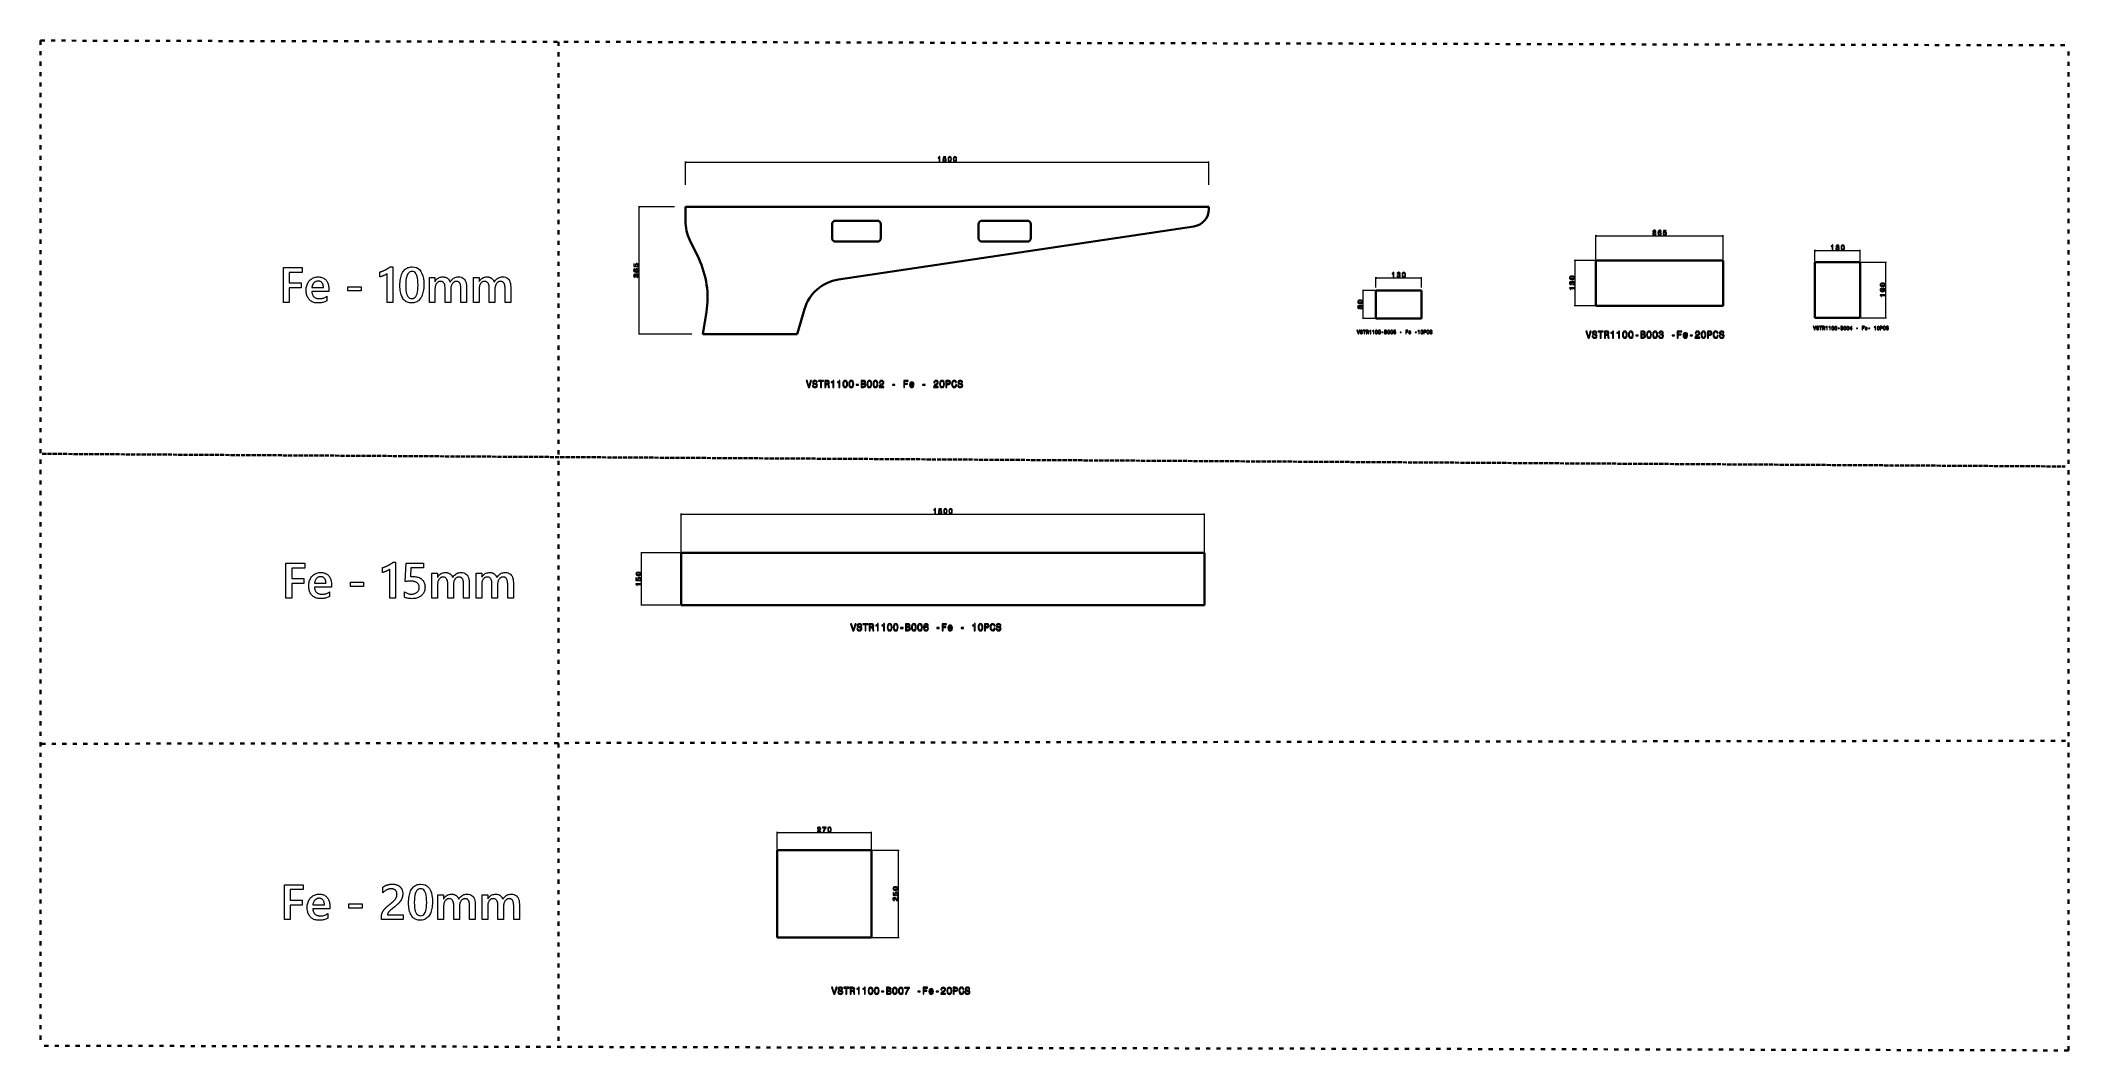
# Model space of a CAD drawing. Extents: x -2689 to 3123, y -678 to 2215.
import ezdxf

# ---------------------------------------------------------------- set-up
doc = ezdxf.new("R2010")
doc.units = 0
doc.linetypes.add('DASHED', pattern=[15, 12, -3])
doc.linetypes.add('DASHSPACE', pattern=[30, 12, -18])

msp = doc.modelspace()

# ---------------------------------------------------------------- linework, layer by layer
at = {"color": 7, "linetype": 'DASHSPACE', "lineweight": 35}
for p, q in [((-2689.3, 2215.2), (3123.3, 2201.6)), ((-2689.3, 2215.2), (-2689.3, -664)), ((-1204.4, 2211.7), (-1204.4, -667.5)), ((3123.3, -677.6), (3123.3, 2201.6)), ((-2687, 200.7), (3118.8, 209.7)), ((3123.3, -677.6), (-2689.3, -664))]:
    msp.add_line(p, q, dxfattribs=at)
at = {"color": 7, "lineweight": 13}
for p, q in [((-840.7, 1801.6), (-840.7, 1868.7)), ((-840.7, 1866.7), (659.3, 1866.7)), ((659.3, 1801.6), (659.3, 1868.7)), ((-872.4, 1739.3), (-975.4, 1739.3)), ((-973.4, 1374.3), (-973.4, 1739.3)), ((1769, 1587.7), (1769, 1657.8)), ((1769, 1655.8), (2134, 1655.8)), ((2134, 1587.7), (2134, 1657.8)), ((1767, 1585.7), (1707, 1585.7)), ((1709, 1455.7), (1709, 1585.7)), ((2396.6, 1582.6), (2396.6, 1615.7)), ((2396.6, 1613.7), (2526.6, 1613.7)), ((2526.6, 1582.6), (2526.6, 1615.7)), ((2528.6, 1580.6), (2601.6, 1580.6)), ((2599.6, 1420.6), (2599.6, 1580.6)), ((1138.5, 1507.8), (1138.5, 1537.3)), ((1138.5, 1535.3), (1268.5, 1535.3)), ((1268.5, 1507.8), (1268.5, 1537.3)), ((1136.5, 1499.3), (1100, 1499.3)), ((1102, 1419.3), (1102, 1499.3)), ((1767, 1455.7), (1707, 1455.7)), ((1136.5, 1419.3), (1100, 1419.3)), ((2528.6, 1420.6), (2601.6, 1420.6)), ((-822.4, 1374.3), (-975.4, 1374.3)), ((-853.2, 749.5), (-853.2, 860.3)), ((-853.2, 858.3), (646.8, 858.3)), ((646.8, 749.5), (646.8, 860.3)), ((-855.2, 747.5), (-968.9, 747.5)), ((-966.9, 597.5), (-966.9, 747.5)), ((-855.2, 597.5), (-968.9, 597.5)), ((-577.8, -101.9), (-577.8, -51.7)), ((-577.8, -53.7), (-307.8, -53.7)), ((-307.8, -101.9), (-307.8, -51.7)), ((-305.8, -103.9), (-228.1, -103.9)), ((-230.1, -353.9), (-230.1, -103.9)), ((-305.8, -353.9), (-228.1, -353.9))]:
    msp.add_line(p, q, dxfattribs=at)
at = {"color": 7, "lineweight": 35}
for p, q in [((659.3, 1739.3), (-840.7, 1739.3)), ((-840.7, 1739.3), (-840.7, 1699.3)), ((-420.7, 1649.3), (-420.7, 1689.3)), ((-290.7, 1699.3), (-410.7, 1699.3)), ((-280.7, 1689.3), (-280.7, 1649.3)), ((-0.7, 1649.3), (-0.7, 1689.3)), ((139.3, 1699.3), (9.3, 1699.3)), ((149.3, 1689.3), (149.3, 1649.3)), ((-802.8, 1590.6), (-828, 1643.3)), ((-410.7, 1639.3), (-290.7, 1639.3)), ((-402.3, 1530.6), (616.7, 1682.9)), ((9.3, 1639.3), (139.3, 1639.3)), ((1769, 1455.7), (1769, 1585.7)), ((2134, 1585.7), (1769, 1585.7)), ((2134, 1455.7), (2134, 1585.7)), ((2396.6, 1420.6), (2396.6, 1580.6)), ((2526.6, 1580.6), (2396.6, 1580.6)), ((2526.6, 1420.6), (2526.6, 1580.6)), ((1138.5, 1419.3), (1138.5, 1499.3)), ((1138.5, 1499.3), (1268.5, 1499.3)), ((1268.5, 1419.3), (1268.5, 1499.3)), ((2134, 1455.7), (1769, 1455.7)), ((-790.7, 1374.3), (-780.6, 1437.8)), ((-520.7, 1374.3), (-499.7, 1445.7)), ((1138.5, 1419.3), (1268.5, 1419.3)), ((2526.6, 1420.6), (2396.6, 1420.6)), ((-790.7, 1374.3), (-520.7, 1374.3)), ((-853.2, 747.5), (646.8, 747.5)), ((-853.2, 597.5), (-853.2, 747.5)), ((646.8, 747.5), (646.8, 597.5)), ((646.8, 597.5), (-853.2, 597.5)), ((-577.8, -103.9), (-307.8, -103.9)), ((-577.8, -353.9), (-577.8, -103.9)), ((-307.8, -103.9), (-307.8, -353.9)), ((-307.8, -353.9), (-577.8, -353.9))]:
    msp.add_line(p, q, dxfattribs=at)
at = {"color": 7, "lineweight": 35, "ltscale": 0.172931}
msp.add_line((659.3, 1732.4), (659.3, 1739.3), dxfattribs=at)
at = {"color": 7, "linetype": 'DASHED', "lineweight": 35}
msp.add_line((-2684.6, 1031.4), (3114.4, 995.2), dxfattribs=at)
at = {"color": 7, "lineweight": 13}
for points in [[(-838.7, 1867.2), (-840.7, 1866.7), (-838.7, 1866.2)], [(657.4, 1866.2), (659.3, 1866.7), (657.4, 1867.2)], [(-972.9, 1737.4), (-973.4, 1739.3), (-973.9, 1737.4)], [(1771, 1656.4), (1769, 1655.8), (1771, 1655.3)], [(2132.1, 1655.3), (2134, 1655.8), (2132.1, 1656.4)], [(1709.5, 1583.7), (1709, 1585.7), (1708.4, 1583.7)], [(2398.5, 1614.2), (2396.6, 1613.7), (2398.5, 1613.1)], [(2524.7, 1613.1), (2526.6, 1613.7), (2524.7, 1614.2)], [(2600.1, 1578.7), (2599.6, 1580.6), (2599.1, 1578.7)], [(1140.5, 1535.8), (1138.5, 1535.3), (1140.5, 1534.8)], [(1266.6, 1534.8), (1268.5, 1535.3), (1266.6, 1535.8)], [(1102.5, 1497.4), (1102, 1499.3), (1101.5, 1497.4)], [(1708.4, 1457.6), (1709, 1455.7), (1709.5, 1457.6)], [(1101.5, 1421.2), (1102, 1419.3), (1102.5, 1421.2)], [(2599.1, 1422.6), (2599.6, 1420.6), (2600.1, 1422.6)], [(-973.9, 1376.2), (-973.4, 1374.3), (-972.9, 1376.2)], [(-851.2, 858.8), (-853.2, 858.3), (-851.2, 857.8)], [(644.9, 857.8), (646.8, 858.3), (644.9, 858.8)], [(-966.4, 745.5), (-966.9, 747.5), (-967.4, 745.5)], [(-967.4, 599.4), (-966.9, 597.5), (-966.4, 599.4)], [(-575.8, -53.2), (-577.8, -53.7), (-575.8, -54.2)], [(-309.7, -54.2), (-307.8, -53.7), (-309.7, -53.2)], [(-229.6, -105.8), (-230.1, -103.9), (-230.7, -105.8)], [(-230.7, -352), (-230.1, -353.9), (-229.6, -352)]]:
    msp.add_lwpolyline(points, dxfattribs=at)
for points in [[(-113.5, 1868.7), (-111.6, 1868.7), (-111.6, 1882.8), (-113, 1882.8), (-113.4, 1881.6), (-114.1, 1880.8), (-115.2, 1880.3), (-116.7, 1880.1), (-116.7, 1878.7), (-113.5, 1878.7)], [(-103.2, 1872.4), (-102.7, 1870.7), (-101.7, 1869.4), (-100.3, 1868.6), (-98.4, 1868.3), (-96.4, 1868.7), (-94.8, 1869.7), (-93.8, 1871.2), (-93.4, 1873.3), (-93.7, 1875.1), (-94.7, 1876.6), (-96.2, 1877.6), (-98.2, 1877.9), (-99.7, 1877.7), (-100.9, 1877), (-100.3, 1880.8), (-94.2, 1880.8), (-94.2, 1882.4), (-101.6, 1882.4), (-102.7, 1875), (-101.1, 1875), (-100, 1875.9), (-98.5, 1876.3), (-97.2, 1876.1), (-96.2, 1875.4), (-95.6, 1874.4), (-95.3, 1873.2), (-95.6, 1871.9), (-96.2, 1870.9), (-97.2, 1870.3), (-98.5, 1870), (-99.5, 1870.2), (-100.4, 1870.7), (-101, 1871.4), (-101.3, 1872.4)], [(-88.1, 1875.6), (-87.8, 1872.4), (-86.8, 1870.1), (-85.3, 1868.8), (-83.2, 1868.3), (-81.1, 1868.8), (-79.6, 1870.1), (-78.7, 1872.4), (-78.4, 1875.6), (-78.7, 1878.7), (-79.1, 1880), (-79.6, 1881), (-81.1, 1882.4), (-83.2, 1882.8), (-85.3, 1882.4), (-86.8, 1881), (-87.8, 1878.7)], [(-86.1, 1875.6), (-86, 1878), (-85.5, 1879.8), (-84.6, 1880.8), (-83.2, 1881.1), (-81.9, 1880.8), (-81, 1879.8), (-80.5, 1878), (-80.3, 1875.6), (-80.5, 1873.1), (-81, 1871.3), (-81.9, 1870.3), (-83.2, 1870), (-84.6, 1870.3), (-85.5, 1871.3), (-86, 1873.1)], [(-73.1, 1875.6), (-72.8, 1872.4), (-71.9, 1870.1), (-70.4, 1868.8), (-68.3, 1868.3), (-66.2, 1868.8), (-64.7, 1870.1), (-63.7, 1872.4), (-63.4, 1875.6), (-63.7, 1878.7), (-64.1, 1880), (-64.7, 1881), (-66.2, 1882.4), (-68.3, 1882.8), (-70.4, 1882.4), (-71.9, 1881), (-72.8, 1878.7)], [(-71.2, 1875.6), (-71, 1878), (-70.5, 1879.8), (-69.6, 1880.8), (-68.3, 1881.1), (-66.9, 1880.8), (-66, 1879.8), (-65.5, 1878), (-65.4, 1875.6), (-65.5, 1873.1), (-66, 1871.3), (-66.9, 1870.3), (-68.3, 1870), (-69.6, 1870.3), (-70.5, 1871.3), (-71, 1873.1)], [(1931.5, 1662.2), (1931.5, 1662.1), (1931.8, 1660.2), (1932.8, 1658.7), (1934.3, 1657.8), (1936.2, 1657.4), (1938.3, 1657.8), (1939.9, 1658.7), (1940.9, 1660.1), (1941.3, 1661.9), (1941.1, 1663.1), (1940.7, 1664), (1939.9, 1664.8), (1939, 1665.3), (1940.3, 1666.4), (1940.8, 1668.2), (1940.4, 1669.7), (1939.6, 1670.9), (1938.2, 1671.7), (1936.2, 1671.9), (1934.4, 1671.6), (1933, 1670.7), (1932.1, 1669.3), (1931.8, 1667.4), (1931.8, 1667.3), (1933.6, 1667.3), (1933.8, 1668.6), (1934.3, 1669.5), (1935.1, 1670.1), (1936.3, 1670.3), (1937.4, 1670.1), (1938.1, 1669.7), (1938.6, 1669), (1938.8, 1668.1), (1938.6, 1667.1), (1938.1, 1666.4), (1937.3, 1666), (1936.1, 1665.9), (1935.3, 1665.9), (1935.3, 1664.3), (1936.3, 1664.4), (1937.6, 1664.2), (1938.6, 1663.7), (1939.1, 1662.9), (1939.3, 1661.9), (1939.1, 1660.7), (1938.5, 1659.9), (1937.6, 1659.3), (1936.4, 1659.1), (1935.1, 1659.3), (1934.2, 1659.9), (1933.6, 1660.9), (1933.3, 1662.2)], [(1956.4, 1668.1), (1956, 1669.7), (1955.1, 1670.9), (1953.7, 1671.7), (1951.9, 1671.9), (1950.8, 1671.8), (1949.7, 1671.4), (1948.8, 1670.8), (1948.1, 1669.9), (1947.4, 1668.8), (1947, 1667.4), (1946.7, 1665.8), (1946.6, 1664), (1947, 1661.2), (1947.9, 1659.1), (1949.5, 1657.9), (1951.7, 1657.4), (1953.7, 1657.8), (1955.2, 1658.7), (1956.1, 1660.2), (1956.5, 1662.1), (1956.1, 1664), (1955.2, 1665.5), (1953.8, 1666.4), (1952, 1666.8), (1950.1, 1666.4), (1948.7, 1665.2), (1949, 1667.4), (1949.6, 1669), (1950.6, 1670), (1952, 1670.3), (1953, 1670.1), (1953.7, 1669.7), (1954.2, 1669), (1954.5, 1668.1)], [(1954.5, 1662.1), (1954.3, 1660.8), (1953.7, 1659.9), (1952.8, 1659.2), (1951.7, 1659), (1950.5, 1659.2), (1949.6, 1659.9), (1949, 1660.8), (1948.8, 1662.1), (1949, 1663.3), (1949.6, 1664.3), (1950.5, 1664.9), (1951.8, 1665.1), (1952.9, 1664.9), (1953.7, 1664.3), (1954.3, 1663.4)], [(1961.5, 1661.5), (1961.9, 1659.8), (1962.9, 1658.5), (1964.3, 1657.7), (1966.2, 1657.4), (1968.2, 1657.8), (1969.8, 1658.8), (1970.8, 1660.4), (1971.2, 1662.4), (1970.9, 1664.2), (1969.9, 1665.7), (1968.4, 1666.7), (1966.4, 1667), (1964.9, 1666.8), (1963.8, 1666.1), (1964.3, 1669.9), (1970.5, 1669.9), (1970.5, 1671.5), (1963, 1671.5), (1961.9, 1664.1), (1963.5, 1664.1), (1964.6, 1665.1), (1966.1, 1665.4), (1967.4, 1665.2), (1968.4, 1664.5), (1969, 1663.5), (1969.3, 1662.3), (1969, 1661), (1968.4, 1660), (1967.4, 1659.4), (1966.1, 1659.2), (1965.1, 1659.3), (1964.2, 1659.8), (1963.6, 1660.5), (1963.3, 1661.5)], [(2446.3, 1615.7), (2448.1, 1615.7), (2448.1, 1629.8), (2446.8, 1629.8), (2446.4, 1628.5), (2445.7, 1627.7), (2444.6, 1627.2), (2443, 1627.1), (2443, 1625.6), (2446.3, 1625.6)], [(2456.5, 1620.1), (2456.5, 1619.9), (2456.9, 1618), (2457.8, 1616.5), (2459.3, 1615.6), (2461.3, 1615.3), (2463.4, 1615.6), (2464.9, 1616.5), (2466, 1617.9), (2466.3, 1619.7), (2466.2, 1620.9), (2465.7, 1621.9), (2465, 1622.6), (2464, 1623.2), (2465.3, 1624.3), (2465.8, 1626), (2465.5, 1627.6), (2464.6, 1628.8), (2463.2, 1629.5), (2461.3, 1629.8), (2459.5, 1629.4), (2458.1, 1628.6), (2457.2, 1627.1), (2456.9, 1625.3), (2456.9, 1625.1), (2458.6, 1625.1), (2458.8, 1626.4), (2459.3, 1627.3), (2460.2, 1627.9), (2461.4, 1628.1), (2462.4, 1627.9), (2463.2, 1627.5), (2463.7, 1626.8), (2463.8, 1625.9), (2463.7, 1624.9), (2463.2, 1624.3), (2462.3, 1623.9), (2461.2, 1623.7), (2460.4, 1623.8), (2460.4, 1622.2), (2461.4, 1622.2), (2462.6, 1622), (2463.6, 1621.5), (2464.2, 1620.7), (2464.4, 1619.7), (2464.1, 1618.5), (2463.6, 1617.7), (2462.6, 1617.1), (2461.4, 1617), (2460.1, 1617.2), (2459.2, 1617.8), (2458.6, 1618.7), (2458.4, 1620.1)], [(2471.7, 1622.5), (2472, 1619.3), (2472.9, 1617.1), (2474.5, 1615.7), (2476.6, 1615.3), (2478.6, 1615.7), (2480.1, 1617.1), (2481.1, 1619.3), (2481.4, 1622.5), (2481.1, 1625.6), (2480.7, 1626.9), (2480.1, 1627.9), (2478.6, 1629.3), (2476.6, 1629.8), (2474.5, 1629.3), (2472.9, 1627.9), (2472, 1625.6)], [(2473.6, 1622.5), (2473.8, 1624.9), (2474.3, 1626.7), (2475.2, 1627.7), (2476.6, 1628.1), (2477.9, 1627.7), (2478.8, 1626.7), (2479.3, 1624.9), (2479.5, 1622.5), (2479.3, 1620), (2478.8, 1618.3), (2477.9, 1617.3), (2476.6, 1616.9), (2475.2, 1617.3), (2474.3, 1618.3), (2473.8, 1620)], [(-979, 1566.7), (-977.4, 1567.2), (-976.1, 1568.2), (-975.3, 1569.6), (-975, 1571.5), (-975.4, 1573.5), (-976.3, 1575.1), (-977.9, 1576.1), (-979.9, 1576.5), (-981.8, 1576.2), (-983.3, 1575.2), (-984.2, 1573.7), (-984.6, 1571.7), (-984.3, 1570.2), (-983.7, 1569), (-987.4, 1569.6), (-987.4, 1575.7), (-989.1, 1575.7), (-989.1, 1568.2), (-981.7, 1567.1), (-981.7, 1568.8), (-982.6, 1569.9), (-983, 1571.4), (-982.7, 1572.7), (-982.1, 1573.7), (-981.1, 1574.3), (-979.8, 1574.5), (-978.6, 1574.3), (-977.6, 1573.7), (-976.9, 1572.7), (-976.7, 1571.4), (-976.9, 1570.3), (-977.3, 1569.5), (-978.1, 1568.9), (-979, 1568.6)], [(-985.6, 1561.6), (-987.3, 1561.3), (-988.5, 1560.4), (-989.2, 1559), (-989.5, 1557.2), (-989.4, 1556), (-989, 1555), (-988.3, 1554.1), (-987.5, 1553.3), (-986.3, 1552.7), (-985, 1552.3), (-983.4, 1552), (-981.6, 1551.9), (-978.7, 1552.2), (-976.7, 1553.2), (-975.4, 1554.8), (-975, 1557), (-975.4, 1559), (-976.3, 1560.4), (-977.8, 1561.4), (-979.7, 1561.8), (-981.6, 1561.4), (-983.1, 1560.5), (-984, 1559.1), (-984.3, 1557.3), (-983.9, 1555.4), (-982.8, 1553.9), (-985, 1554.2), (-986.6, 1554.9), (-987.5, 1555.9), (-987.9, 1557.2), (-987.7, 1558.2), (-987.3, 1559), (-986.6, 1559.5), (-985.6, 1559.8)], [(-979.8, 1536.8), (-979.6, 1536.8), (-977.7, 1537.1), (-976.3, 1538), (-975.3, 1539.5), (-975, 1541.5), (-975.3, 1543.6), (-976.2, 1545.2), (-977.6, 1546.2), (-979.4, 1546.6), (-980.6, 1546.4), (-981.6, 1545.9), (-982.4, 1545.2), (-982.9, 1544.3), (-984, 1545.6), (-985.7, 1546), (-987.3, 1545.7), (-988.5, 1544.9), (-989.2, 1543.4), (-989.5, 1541.5), (-989.2, 1539.7), (-988.3, 1538.3), (-986.9, 1537.4), (-985, 1537.1), (-984.9, 1537.1), (-984.9, 1538.9), (-986.1, 1539), (-987.1, 1539.6), (-987.6, 1540.4), (-987.8, 1541.6), (-987.7, 1542.7), (-987.3, 1543.4), (-986.6, 1543.9), (-985.6, 1544.1), (-984.7, 1543.9), (-984, 1543.4), (-983.6, 1542.6), (-983.5, 1541.4), (-983.5, 1540.6), (-981.9, 1540.6), (-981.9, 1541.6), (-981.7, 1542.9), (-981.3, 1543.8), (-980.5, 1544.4), (-979.4, 1544.6), (-978.3, 1544.4), (-977.4, 1543.8), (-976.9, 1542.9), (-976.7, 1541.6), (-976.9, 1540.4), (-977.5, 1539.4), (-978.5, 1538.8), (-979.8, 1538.6)], [(-979.7, 1559.8), (-978.4, 1559.6), (-977.4, 1559), (-976.8, 1558.1), (-976.6, 1557), (-976.8, 1555.8), (-977.4, 1554.9), (-978.4, 1554.3), (-979.6, 1554.1), (-980.9, 1554.3), (-981.8, 1554.9), (-982.5, 1555.8), (-982.7, 1557.1), (-982.5, 1558.1), (-981.9, 1559), (-980.9, 1559.6)], [(1188.2, 1537.3), (1190.1, 1537.3), (1190.1, 1551.4), (1188.7, 1551.4), (1188.3, 1550.2), (1187.6, 1549.3), (1186.5, 1548.9), (1185, 1548.7), (1185, 1547.3), (1188.2, 1547.3)], [(1198.5, 1541.7), (1198.5, 1541.6), (1198.8, 1539.6), (1199.7, 1538.2), (1201.2, 1537.2), (1203.2, 1536.9), (1205.3, 1537.2), (1206.9, 1538.1), (1207.9, 1539.5), (1208.2, 1541.4), (1208.1, 1542.5), (1207.6, 1543.5), (1206.9, 1544.3), (1205.9, 1544.8), (1207.3, 1545.9), (1207.7, 1547.6), (1207.4, 1549.2), (1206.6, 1550.4), (1205.1, 1551.1), (1203.2, 1551.4), (1201.4, 1551.1), (1200, 1550.2), (1199.1, 1548.8), (1198.8, 1546.9), (1198.8, 1546.8), (1200.6, 1546.8), (1200.7, 1548.1), (1201.3, 1549), (1202.1, 1549.5), (1203.3, 1549.7), (1204.4, 1549.6), (1205.1, 1549.2), (1205.6, 1548.5), (1205.8, 1547.5), (1205.6, 1546.6), (1205.1, 1545.9), (1204.3, 1545.5), (1203.1, 1545.4), (1202.3, 1545.4), (1202.3, 1543.8), (1203.3, 1543.8), (1204.6, 1543.7), (1205.5, 1543.2), (1206.1, 1542.4), (1206.3, 1541.4), (1206.1, 1540.2), (1205.5, 1539.3), (1204.6, 1538.8), (1203.3, 1538.6), (1202.1, 1538.8), (1201.1, 1539.4), (1200.5, 1540.4), (1200.3, 1541.7)], [(1213.6, 1544.1), (1213.9, 1541), (1214.9, 1538.7), (1216.4, 1537.3), (1218.5, 1536.9), (1220.6, 1537.3), (1222.1, 1538.7), (1223, 1541), (1223.3, 1544.1), (1223, 1547.3), (1222.6, 1548.5), (1222.1, 1549.6), (1220.6, 1550.9), (1218.5, 1551.4), (1216.4, 1550.9), (1214.9, 1549.5), (1213.9, 1547.3)], [(1215.6, 1544.1), (1215.7, 1546.6), (1216.2, 1548.3), (1217.1, 1549.4), (1218.5, 1549.7), (1219.8, 1549.4), (1220.7, 1548.3), (1221.2, 1546.6), (1221.4, 1544.1), (1221.2, 1541.7), (1220.7, 1539.9), (1219.8, 1538.9), (1218.5, 1538.6), (1217.1, 1538.9), (1216.2, 1539.9), (1215.7, 1541.7)], [(1700.1, 1530.8), (1703.3, 1531.1), (1705.5, 1532), (1706.9, 1533.5), (1707.4, 1535.6), (1706.9, 1537.7), (1705.5, 1539.2), (1703.3, 1540.1), (1700.1, 1540.5), (1697, 1540.1), (1695.7, 1539.8), (1694.7, 1539.2), (1693.3, 1537.7), (1692.9, 1535.6), (1693.3, 1533.5), (1694.7, 1532), (1697, 1531.1)], [(1702.6, 1515.6), (1702.7, 1515.6), (1704.6, 1515.9), (1706.1, 1516.9), (1707, 1518.4), (1707.4, 1520.3), (1707, 1522.4), (1706.1, 1524), (1704.7, 1525), (1702.9, 1525.4), (1701.7, 1525.2), (1700.7, 1524.8), (1700, 1524), (1699.5, 1523.1), (1698.4, 1524.4), (1696.6, 1524.9), (1695.1, 1524.5), (1693.9, 1523.7), (1693.1, 1522.3), (1692.9, 1520.3), (1693.2, 1518.5), (1694.1, 1517.1), (1695.5, 1516.2), (1697.4, 1515.9), (1697.5, 1515.9), (1697.5, 1517.7), (1696.2, 1517.9), (1695.3, 1518.4), (1694.7, 1519.2), (1694.5, 1520.4), (1694.7, 1521.5), (1695.1, 1522.3), (1695.8, 1522.7), (1696.7, 1522.9), (1697.7, 1522.7), (1698.4, 1522.2), (1698.8, 1521.4), (1698.9, 1520.2), (1698.9, 1519.4), (1700.5, 1519.4), (1700.4, 1520.4), (1700.6, 1521.7), (1701.1, 1522.7), (1701.9, 1523.2), (1702.9, 1523.4), (1704.1, 1523.2), (1704.9, 1522.6), (1705.5, 1521.7), (1705.7, 1520.5), (1705.5, 1519.2), (1704.9, 1518.3), (1703.9, 1517.7), (1702.6, 1517.4)], [(1700.1, 1532.7), (1697.7, 1532.9), (1695.9, 1533.4), (1694.9, 1534.3), (1694.5, 1535.6), (1694.9, 1537), (1695.9, 1537.9), (1697.7, 1538.4), (1700.1, 1538.5), (1702.6, 1538.4), (1704.3, 1537.9), (1705.4, 1537), (1705.7, 1535.6), (1705.4, 1534.3), (1704.3, 1533.4), (1702.6, 1532.9)], [(2590.7, 1510.7), (2593.9, 1511), (2596.2, 1512), (2597.5, 1513.5), (2598, 1515.6), (2597.5, 1517.7), (2596.2, 1519.2), (2593.9, 1520.1), (2590.7, 1520.4), (2587.6, 1520.1), (2586.3, 1519.7), (2585.3, 1519.2), (2583.9, 1517.7), (2583.5, 1515.6), (2583.9, 1513.5), (2585.3, 1512), (2587.6, 1511)], [(2590.7, 1512.6), (2588.3, 1512.8), (2586.6, 1513.3), (2585.5, 1514.2), (2585.2, 1515.6), (2585.5, 1516.9), (2586.6, 1517.8), (2588.3, 1518.3), (2590.7, 1518.5), (2593.2, 1518.3), (2595, 1517.8), (2596, 1516.9), (2596.3, 1515.6), (2596, 1514.2), (2595, 1513.3), (2593.2, 1512.8)], [(1093.2, 1461.9), (1096.3, 1462.2), (1098.6, 1463.2), (1100, 1464.7), (1100.4, 1466.8), (1100, 1468.8), (1098.6, 1470.4), (1096.3, 1471.3), (1093.2, 1471.6), (1090, 1471.3), (1088.8, 1470.9), (1087.8, 1470.4), (1086.4, 1468.8), (1085.9, 1466.8), (1086.4, 1464.7), (1087.8, 1463.2), (1090, 1462.2)], [(1092.5, 1449.3), (1093, 1448.3), (1093.8, 1447.6), (1094.8, 1447.1), (1096, 1447), (1097.8, 1447.3), (1099.2, 1448.2), (1100.1, 1449.8), (1100.4, 1451.8), (1100.1, 1453.9), (1099.2, 1455.4), (1097.8, 1456.3), (1096, 1456.6), (1094.8, 1456.5), (1093.8, 1456.1), (1093, 1455.3), (1092.5, 1454.3), (1092, 1455.1), (1091.3, 1455.7), (1090.5, 1456), (1089.5, 1456.2), (1088.1, 1455.8), (1086.9, 1455), (1086.2, 1453.6), (1085.9, 1451.8), (1086.2, 1450), (1086.9, 1448.6), (1088.1, 1447.8), (1089.5, 1447.5), (1090.5, 1447.6), (1091.3, 1447.9)], [(1089.7, 1449.4), (1088.8, 1449.5), (1088.1, 1450), (1087.7, 1450.8), (1087.5, 1451.8), (1087.7, 1452.8), (1088.1, 1453.6), (1088.8, 1454.1), (1089.7, 1454.3), (1090.6, 1454.1), (1091.3, 1453.6), (1091.8, 1452.8), (1091.9, 1451.8), (1091.7, 1450.8), (1091.3, 1450), (1090.6, 1449.5)], [(1093.2, 1463.8), (1090.7, 1464), (1089, 1464.5), (1088, 1465.4), (1087.6, 1466.8), (1088, 1468.1), (1089, 1469), (1090.7, 1469.5), (1093.2, 1469.7), (1095.6, 1469.5), (1097.4, 1469), (1098.4, 1468.1), (1098.8, 1466.8), (1098.4, 1465.4), (1097.4, 1464.5), (1095.6, 1464)], [(1096, 1448.9), (1094.9, 1449.1), (1094.1, 1449.7), (1093.6, 1450.6), (1093.4, 1451.8), (1093.6, 1453), (1094.1, 1453.9), (1094.9, 1454.5), (1096, 1454.7), (1097.1, 1454.5), (1098, 1453.9), (1098.5, 1453), (1098.7, 1451.8), (1098.5, 1450.6), (1098, 1449.7), (1097.1, 1449.1)], [(1707, 1505.4), (1707, 1507.2), (1692.9, 1507.2), (1692.9, 1505.8), (1694.1, 1505.5), (1694.9, 1504.7), (1695.4, 1503.6), (1695.6, 1502.1), (1697, 1502.1), (1697, 1505.4)], [(2587.4, 1505.5), (2585.7, 1505.1), (2584.5, 1504.2), (2583.7, 1502.8), (2583.5, 1501.1), (2583.6, 1499.9), (2584, 1498.8), (2584.6, 1497.9), (2585.5, 1497.2), (2586.6, 1496.6), (2588, 1496.1), (2589.6, 1495.8), (2591.4, 1495.7), (2594.2, 1496.1), (2596.3, 1497.1), (2597.6, 1498.7), (2598, 1500.8), (2597.6, 1502.8), (2596.7, 1504.3), (2595.2, 1505.3), (2593.3, 1505.6), (2591.4, 1505.3), (2589.9, 1504.3), (2589, 1502.9), (2588.6, 1501.1), (2589.1, 1499.2), (2590.2, 1497.8), (2588, 1498.1), (2586.4, 1498.7), (2585.4, 1499.7), (2585.1, 1501.1), (2585.3, 1502.1), (2585.7, 1502.8), (2586.4, 1503.4), (2587.4, 1503.6)], [(2597.6, 1485.3), (2597.6, 1487.2), (2583.5, 1487.2), (2583.5, 1485.8), (2584.7, 1485.4), (2585.5, 1484.7), (2586, 1483.6), (2586.2, 1482.1), (2587.6, 1482.1), (2587.6, 1485.3)], [(2593.3, 1503.6), (2594.6, 1503.4), (2595.5, 1502.8), (2596.2, 1501.9), (2596.4, 1500.8), (2596.2, 1499.6), (2595.6, 1498.7), (2594.6, 1498.1), (2593.3, 1497.9), (2592.1, 1498.1), (2591.1, 1498.7), (2590.5, 1499.6), (2590.3, 1500.9), (2590.5, 1502), (2591.1, 1502.8), (2592.1, 1503.4)], [(2398.5, 1396.8), (2396, 1388.3), (2393.4, 1396.8), (2392, 1396.8), (2395.2, 1386.8), (2396.7, 1386.8), (2399.8, 1396.8)], [(2402.3, 1390.1), (2401, 1390.1), (2401.3, 1388.5), (2402, 1387.4), (2403.2, 1386.7), (2404.7, 1386.5), (2406.1, 1386.7), (2407.2, 1387.3), (2408, 1388.3), (2408.2, 1389.7), (2408, 1390.8), (2407.4, 1391.6), (2406.4, 1392.1), (2405.1, 1392.5), (2404, 1392.7), (2403.2, 1393.1), (2402.8, 1393.5), (2402.7, 1394.2), (2402.8, 1394.9), (2403.2, 1395.4), (2403.8, 1395.7), (2404.6, 1395.8), (2405.4, 1395.7), (2406, 1395.3), (2406.4, 1394.7), (2406.6, 1393.8), (2407.9, 1393.8), (2407.9, 1393.8), (2407.7, 1395.2), (2407, 1396.2), (2406, 1396.8), (2404.5, 1397), (2403.2, 1396.8), (2402.2, 1396.2), (2401.6, 1395.3), (2401.3, 1394), (2401.5, 1393), (2402.1, 1392.2), (2402.9, 1391.7), (2404.1, 1391.4), (2405.3, 1391), (2406.2, 1390.7), (2406.7, 1390.3), (2406.9, 1389.5), (2406.7, 1388.7), (2406.3, 1388.2), (2405.6, 1387.8), (2404.7, 1387.7), (2403.7, 1387.8), (2403, 1388.3), (2402.5, 1389.1)], [(2412.6, 1386.8), (2414, 1386.8), (2414, 1395.5), (2417, 1395.5), (2417, 1396.8), (2409.6, 1396.8), (2409.6, 1395.5), (2412.6, 1395.5)], [(2418.8, 1386.8), (2420.1, 1386.8), (2420.1, 1391), (2421.5, 1391), (2422.5, 1390.9), (2423.1, 1390.7), (2423.5, 1390.3), (2423.6, 1389.4), (2423.7, 1388.1), (2423.8, 1387.3), (2423.9, 1386.8), (2425.4, 1386.8), (2425.4, 1387), (2425.1, 1387.4), (2425, 1388.2), (2424.9, 1389.8), (2424.7, 1391), (2424.3, 1391.4), (2423.8, 1391.6), (2424.4, 1392), (2424.8, 1392.5), (2425, 1393.1), (2425.1, 1393.9), (2424.9, 1395.1), (2424.4, 1396), (2423.4, 1396.6), (2422.1, 1396.8), (2418.8, 1396.8)], [(2421.7, 1395.5), (2422.6, 1395.4), (2423.2, 1395.2), (2423.6, 1394.7), (2423.7, 1393.9), (2423.6, 1393), (2423.2, 1392.5), (2422.6, 1392.3), (2421.6, 1392.2), (2420.1, 1392.2), (2420.1, 1395.5)], [(2430.4, 1386.8), (2431.7, 1386.8), (2431.7, 1396.8), (2430.7, 1396.8), (2430.5, 1395.9), (2429.9, 1395.4), (2429.2, 1395), (2428.1, 1394.9), (2428.1, 1393.9), (2430.4, 1393.9)], [(2439.1, 1386.8), (2440.4, 1386.8), (2440.4, 1396.8), (2439.4, 1396.8), (2439.1, 1395.9), (2438.6, 1395.4), (2437.8, 1395), (2436.7, 1394.9), (2436.7, 1393.9), (2439.1, 1393.9)], [(2444.5, 1391.6), (2444.7, 1389.4), (2445.4, 1387.8), (2446.5, 1386.8), (2448, 1386.5), (2449.5, 1386.8), (2450.6, 1387.8), (2451.2, 1389.4), (2451.5, 1391.6), (2451.2, 1393.9), (2451, 1394.8), (2450.6, 1395.5), (2449.5, 1396.5), (2448, 1396.8), (2446.5, 1396.5), (2445.4, 1395.5), (2444.7, 1393.9)], [(2445.9, 1391.6), (2446, 1393.4), (2446.4, 1394.6), (2447, 1395.4), (2448, 1395.6), (2448.9, 1395.4), (2449.6, 1394.6), (2450, 1393.4), (2450.1, 1391.6), (2450, 1389.9), (2449.6, 1388.6), (2448.9, 1387.9), (2448, 1387.6), (2447, 1387.9), (2446.4, 1388.6), (2446, 1389.9)], [(2453.2, 1391.6), (2453.4, 1389.4), (2454.1, 1387.8), (2455.2, 1386.8), (2456.7, 1386.5), (2458.2, 1386.8), (2459.2, 1387.8), (2459.9, 1389.4), (2460.1, 1391.6), (2459.9, 1393.9), (2459.6, 1394.8), (2459.2, 1395.5), (2458.2, 1396.5), (2456.7, 1396.8), (2455.2, 1396.5), (2454.1, 1395.5), (2453.4, 1393.9)], [(2454.6, 1391.6), (2454.7, 1393.4), (2455.1, 1394.6), (2455.7, 1395.4), (2456.7, 1395.6), (2457.6, 1395.4), (2458.3, 1394.6), (2458.6, 1393.4), (2458.7, 1391.6), (2458.6, 1389.9), (2458.3, 1388.6), (2457.6, 1387.9), (2456.7, 1387.6), (2455.7, 1387.9), (2455.1, 1388.6), (2454.7, 1389.9)], [(2475.8, 1392.2), (2476.8, 1393), (2477.1, 1393.6), (2477.2, 1394.2), (2477, 1395.3), (2476.4, 1396.1), (2475.5, 1396.6), (2474.3, 1396.8), (2470.7, 1396.8), (2470.7, 1386.8), (2474.5, 1386.8), (2475.8, 1387), (2476.8, 1387.5), (2477.4, 1388.5), (2477.6, 1389.8), (2477.5, 1390.6), (2477.1, 1391.3), (2476.6, 1391.8)], [(2474, 1392.6), (2472, 1392.6), (2472, 1395.6), (2474.1, 1395.6), (2474.9, 1395.5), (2475.4, 1395.2), (2475.8, 1394.8), (2475.9, 1394.1), (2475.7, 1393.4), (2475.4, 1393), (2474.8, 1392.7)], [(2479.2, 1391.6), (2479.4, 1389.4), (2480.1, 1387.8), (2481.2, 1386.8), (2482.7, 1386.5), (2484.2, 1386.8), (2485.3, 1387.8), (2485.9, 1389.4), (2486.2, 1391.6), (2485.9, 1393.9), (2485.6, 1394.8), (2485.3, 1395.5), (2484.2, 1396.5), (2482.7, 1396.8), (2481.2, 1396.5), (2480.1, 1395.5), (2479.4, 1393.9)], [(2480.6, 1391.6), (2480.7, 1393.4), (2481.1, 1394.6), (2481.7, 1395.4), (2482.7, 1395.6), (2483.6, 1395.4), (2484.3, 1394.6), (2484.7, 1393.4), (2484.8, 1391.6), (2484.7, 1389.9), (2484.3, 1388.6), (2483.6, 1387.9), (2482.7, 1387.6), (2481.7, 1387.9), (2481.1, 1388.6), (2480.7, 1389.9)], [(2487.9, 1391.6), (2488.1, 1389.4), (2488.8, 1387.8), (2489.9, 1386.8), (2491.4, 1386.5), (2492.9, 1386.8), (2493.9, 1387.8), (2494.6, 1389.4), (2494.8, 1391.6), (2494.6, 1393.9), (2494.3, 1394.8), (2493.9, 1395.5), (2492.9, 1396.5), (2491.4, 1396.8), (2489.9, 1396.5), (2488.8, 1395.5), (2488.1, 1393.9)], [(2489.3, 1391.6), (2489.4, 1393.4), (2489.8, 1394.6), (2490.4, 1395.4), (2491.4, 1395.6), (2492.3, 1395.4), (2493, 1394.6), (2493.3, 1393.4), (2493.4, 1391.6), (2493.3, 1389.9), (2493, 1388.6), (2492.3, 1387.9), (2491.4, 1387.6), (2490.4, 1387.9), (2489.8, 1388.6), (2489.4, 1389.9)], [(2500.8, 1386.8), (2502.1, 1386.8), (2502.1, 1389.2), (2503.6, 1389.2), (2503.6, 1390.4), (2502.1, 1390.4), (2502.1, 1396.5), (2500.8, 1396.5), (2496.4, 1390.5), (2496.4, 1389.2), (2500.8, 1389.2)], [(2531.8, 1386.8), (2533.1, 1386.8), (2533.1, 1391.4), (2537.3, 1391.4), (2537.3, 1392.5), (2533.1, 1392.5), (2533.1, 1395.5), (2538.3, 1395.5), (2538.3, 1396.8), (2531.8, 1396.8)], [(2569.2, 1386.8), (2570.5, 1386.8), (2570.5, 1396.8), (2569.5, 1396.8), (2569.3, 1395.9), (2568.7, 1395.4), (2567.9, 1395), (2566.8, 1394.9), (2566.8, 1393.9), (2569.2, 1393.9)], [(2574.6, 1391.6), (2574.9, 1389.4), (2575.5, 1387.8), (2576.6, 1386.8), (2578.1, 1386.5), (2579.6, 1386.8), (2580.7, 1387.8), (2581.3, 1389.4), (2581.6, 1391.6), (2581.3, 1393.9), (2581.1, 1394.8), (2580.7, 1395.5), (2579.6, 1396.5), (2578.1, 1396.8), (2576.6, 1396.5), (2575.5, 1395.5), (2574.9, 1393.9)], [(2576, 1391.6), (2576.1, 1393.4), (2576.5, 1394.6), (2577.1, 1395.4), (2578.1, 1395.6), (2579.1, 1395.4), (2579.7, 1394.6), (2580.1, 1393.4), (2580.2, 1391.6), (2580.1, 1389.9), (2579.7, 1388.6), (2579.1, 1387.9), (2578.1, 1387.6), (2577.1, 1387.9), (2576.5, 1388.6), (2576.1, 1389.9)], [(2583.7, 1386.8), (2585.1, 1386.8), (2585.1, 1391), (2586.5, 1391), (2588, 1391), (2589.2, 1391.6), (2590, 1392.5), (2590.2, 1393.9), (2590, 1395.1), (2589.5, 1396), (2588.5, 1396.6), (2587.2, 1396.8), (2583.7, 1396.8)], [(2586.8, 1395.5), (2587.7, 1395.4), (2588.3, 1395.2), (2588.7, 1394.7), (2588.8, 1393.9), (2588.7, 1393), (2588.3, 1392.5), (2587.7, 1392.3), (2586.7, 1392.2), (2585.1, 1392.2), (2585.1, 1395.5)], [(2597.8, 1390.5), (2597.5, 1389.3), (2597, 1388.4), (2596.4, 1387.9), (2595.6, 1387.7), (2594.7, 1388), (2593.9, 1388.7), (2593.4, 1390), (2593.3, 1391.8), (2593.4, 1393.5), (2593.9, 1394.8), (2594.6, 1395.6), (2595.6, 1395.8), (2596.3, 1395.7), (2596.9, 1395.3), (2597.3, 1394.6), (2597.7, 1393.7), (2599, 1393.7), (2598.6, 1395.1), (2597.8, 1396.1), (2596.8, 1396.8), (2595.6, 1397), (2594.1, 1396.7), (2592.9, 1395.7), (2592.1, 1394), (2591.9, 1391.8), (2592.1, 1389.5), (2592.9, 1387.8), (2594.1, 1386.8), (2595.6, 1386.5), (2596.9, 1386.8), (2598, 1387.5), (2598.8, 1388.8), (2599.2, 1390.5)], [(2601.9, 1390.1), (2600.5, 1390.1), (2600.8, 1388.5), (2601.6, 1387.4), (2602.7, 1386.7), (2604.2, 1386.5), (2605.6, 1386.7), (2606.8, 1387.3), (2607.5, 1388.3), (2607.7, 1389.7), (2607.5, 1390.8), (2606.9, 1391.6), (2605.9, 1392.1), (2604.6, 1392.5), (2603.5, 1392.7), (2602.8, 1393.1), (2602.3, 1393.5), (2602.2, 1394.2), (2602.3, 1394.9), (2602.7, 1395.4), (2603.3, 1395.7), (2604.1, 1395.8), (2604.9, 1395.7), (2605.5, 1395.3), (2605.9, 1394.7), (2606.1, 1393.8), (2607.5, 1393.8), (2607.5, 1393.8), (2607.2, 1395.2), (2606.5, 1396.2), (2605.5, 1396.8), (2604, 1397), (2602.7, 1396.8), (2601.7, 1396.2), (2601.1, 1395.3), (2600.9, 1394), (2601, 1393), (2601.6, 1392.2), (2602.5, 1391.7), (2603.6, 1391.4), (2604.8, 1391), (2605.7, 1390.7), (2606.2, 1390.3), (2606.4, 1389.5), (2606.2, 1388.7), (2605.8, 1388.2), (2605.1, 1387.8), (2604.2, 1387.7), (2603.2, 1387.8), (2602.5, 1388.3), (2602, 1389.1)], [(1090.4, 1385.4), (1087.9, 1376.9), (1085.3, 1385.4), (1083.9, 1385.4), (1087.2, 1375.4), (1088.6, 1375.4), (1091.8, 1385.4)], [(1094.3, 1378.7), (1093, 1378.7), (1093.3, 1377.2), (1094, 1376.1), (1095.1, 1375.4), (1096.6, 1375.1), (1098.1, 1375.4), (1099.2, 1376), (1099.9, 1377), (1100.1, 1378.3), (1099.9, 1379.5), (1099.3, 1380.3), (1098.3, 1380.8), (1097, 1381.1), (1095.9, 1381.4), (1095.2, 1381.7), (1094.8, 1382.2), (1094.6, 1382.9), (1094.8, 1383.6), (1095.1, 1384), (1095.7, 1384.4), (1096.5, 1384.5), (1097.3, 1384.3), (1097.9, 1384), (1098.4, 1383.3), (1098.6, 1382.4), (1099.9, 1382.4), (1099.9, 1382.5), (1099.6, 1383.8), (1099, 1384.8), (1097.9, 1385.5), (1096.5, 1385.7), (1095.2, 1385.5), (1094.1, 1384.9), (1093.5, 1383.9), (1093.3, 1382.7), (1093.5, 1381.6), (1094, 1380.9), (1094.9, 1380.4), (1096.1, 1380), (1097.2, 1379.7), (1098.1, 1379.4), (1098.6, 1378.9), (1098.8, 1378.2), (1098.6, 1377.4), (1098.2, 1376.8), (1097.5, 1376.5), (1096.6, 1376.3), (1095.7, 1376.5), (1094.9, 1377), (1094.4, 1377.7)], [(1104.6, 1375.4), (1105.9, 1375.4), (1105.9, 1384.2), (1108.9, 1384.2), (1108.9, 1385.4), (1101.5, 1385.4), (1101.5, 1384.2), (1104.6, 1384.2)], [(1110.7, 1375.4), (1112, 1375.4), (1112, 1379.6), (1113.4, 1379.6), (1114.4, 1379.6), (1115, 1379.4), (1115.4, 1378.9), (1115.5, 1378.1), (1115.6, 1376.8), (1115.7, 1375.9), (1115.9, 1375.4), (1117.4, 1375.4), (1117.4, 1375.7), (1117, 1376.1), (1116.9, 1376.8), (1116.8, 1378.5), (1116.6, 1379.6), (1116.3, 1380), (1115.7, 1380.3), (1116.3, 1380.7), (1116.7, 1381.2), (1117, 1381.8), (1117.1, 1382.6), (1116.9, 1383.8), (1116.3, 1384.7), (1115.3, 1385.2), (1114, 1385.4), (1110.7, 1385.4)], [(1113.7, 1384.2), (1114.5, 1384.1), (1115.2, 1383.8), (1115.5, 1383.3), (1115.7, 1382.5), (1115.5, 1381.7), (1115.1, 1381.2), (1114.5, 1380.9), (1113.6, 1380.9), (1112, 1380.9), (1112, 1384.2)], [(1122.3, 1375.4), (1123.6, 1375.4), (1123.6, 1385.5), (1122.7, 1385.5), (1122.4, 1384.6), (1121.9, 1384), (1121.1, 1383.7), (1120, 1383.6), (1120, 1382.5), (1122.3, 1382.5)], [(1131, 1375.4), (1132.3, 1375.4), (1132.3, 1385.5), (1131.3, 1385.5), (1131.1, 1384.6), (1130.5, 1384), (1129.8, 1383.7), (1128.7, 1383.6), (1128.7, 1382.5), (1131, 1382.5)], [(1136.5, 1380.3), (1136.7, 1378), (1137.3, 1376.4), (1138.4, 1375.4), (1139.9, 1375.1), (1141.4, 1375.4), (1142.5, 1376.4), (1143.2, 1378), (1143.4, 1380.3), (1143.2, 1382.5), (1142.9, 1383.4), (1142.5, 1384.2), (1141.4, 1385.2), (1139.9, 1385.5), (1138.4, 1385.2), (1137.3, 1384.2), (1136.7, 1382.5)], [(1137.8, 1380.3), (1138, 1382), (1138.3, 1383.3), (1139, 1384), (1139.9, 1384.3), (1140.9, 1384), (1141.5, 1383.3), (1141.9, 1382), (1142, 1380.3), (1141.9, 1378.5), (1141.5, 1377.3), (1140.9, 1376.6), (1139.9, 1376.3), (1139, 1376.6), (1138.3, 1377.3), (1138, 1378.5)], [(1145.1, 1380.3), (1145.3, 1378), (1146, 1376.4), (1147.1, 1375.4), (1148.6, 1375.1), (1150.1, 1375.4), (1151.2, 1376.4), (1151.8, 1378), (1152.1, 1380.3), (1151.8, 1382.5), (1151.6, 1383.4), (1151.2, 1384.2), (1150.1, 1385.2), (1148.6, 1385.5), (1147.1, 1385.2), (1146, 1384.2), (1145.3, 1382.5)], [(1146.5, 1380.3), (1146.6, 1382), (1147, 1383.3), (1147.6, 1384), (1148.6, 1384.3), (1149.6, 1384), (1150.2, 1383.3), (1150.6, 1382), (1150.7, 1380.3), (1150.6, 1378.5), (1150.2, 1377.3), (1149.6, 1376.6), (1148.6, 1376.3), (1147.6, 1376.6), (1147, 1377.3), (1146.6, 1378.5)], [(1155.5, 1378.7), (1159, 1378.7), (1159, 1379.9), (1155.5, 1379.9)], [(1167.8, 1380.8), (1168.8, 1381.7), (1169, 1382.2), (1169.1, 1382.9), (1168.9, 1384), (1168.4, 1384.8), (1167.4, 1385.2), (1166.2, 1385.4), (1162.6, 1385.4), (1162.6, 1375.4), (1166.4, 1375.4), (1167.7, 1375.6), (1168.7, 1376.2), (1169.3, 1377.1), (1169.6, 1378.4), (1169.4, 1379.3), (1169.1, 1380), (1168.5, 1380.5)], [(1165.9, 1381.3), (1163.9, 1381.3), (1163.9, 1384.2), (1166, 1384.2), (1166.8, 1384.1), (1167.3, 1383.9), (1167.7, 1383.4), (1167.8, 1382.8), (1167.7, 1382.1), (1167.3, 1381.6), (1166.7, 1381.3)], [(1166.2, 1376.6), (1163.9, 1376.6), (1163.9, 1380.1), (1166.1, 1380.1), (1167, 1380), (1167.7, 1379.6), (1168, 1379.1), (1168.2, 1378.4), (1168, 1377.6), (1167.7, 1377), (1167.1, 1376.7)], [(1171.2, 1380.3), (1171.4, 1378), (1172, 1376.4), (1173.1, 1375.4), (1174.6, 1375.1), (1176.1, 1375.4), (1177.2, 1376.4), (1177.9, 1378), (1178.1, 1380.3), (1177.9, 1382.5), (1177.6, 1383.4), (1177.2, 1384.2), (1176.1, 1385.2), (1174.6, 1385.5), (1173.1, 1385.2), (1172, 1384.2), (1171.4, 1382.5)], [(1172.5, 1380.3), (1172.7, 1382), (1173, 1383.3), (1173.7, 1384), (1174.6, 1384.3), (1175.6, 1384), (1176.2, 1383.3), (1176.6, 1382), (1176.7, 1380.3), (1176.6, 1378.5), (1176.2, 1377.3), (1175.6, 1376.6), (1174.6, 1376.3), (1173.7, 1376.6), (1173, 1377.3), (1172.7, 1378.5)], [(1179.8, 1380.3), (1180, 1378), (1180.7, 1376.4), (1181.8, 1375.4), (1183.3, 1375.1), (1184.8, 1375.4), (1185.9, 1376.4), (1186.5, 1378), (1186.8, 1380.3), (1186.5, 1382.5), (1186.3, 1383.4), (1185.9, 1384.2), (1184.8, 1385.2), (1183.3, 1385.5), (1181.8, 1385.2), (1180.7, 1384.2), (1180, 1382.5)], [(1181.2, 1380.3), (1181.3, 1382), (1181.7, 1383.3), (1182.3, 1384), (1183.3, 1384.3), (1184.3, 1384), (1184.9, 1383.3), (1185.3, 1382), (1185.4, 1380.3), (1185.3, 1378.5), (1184.9, 1377.3), (1184.3, 1376.6), (1183.3, 1376.3), (1182.3, 1376.6), (1181.7, 1377.3), (1181.3, 1378.5)], [(1188.4, 1378), (1188.7, 1376.8), (1189.4, 1375.9), (1190.5, 1375.3), (1191.8, 1375.1), (1193.2, 1375.4), (1194.4, 1376.1), (1195.1, 1377.2), (1195.4, 1378.7), (1195.1, 1380), (1194.4, 1381), (1193.4, 1381.7), (1192, 1382), (1190.9, 1381.8), (1190, 1381.3), (1190.4, 1384), (1194.8, 1384), (1194.8, 1385.2), (1189.5, 1385.2), (1188.7, 1379.9), (1189.8, 1379.9), (1190.7, 1380.6), (1191.7, 1380.8), (1192.7, 1380.7), (1193.4, 1380.2), (1193.8, 1379.5), (1194, 1378.6), (1193.8, 1377.7), (1193.4, 1377), (1192.7, 1376.5), (1191.7, 1376.4), (1191, 1376.5), (1190.4, 1376.8), (1190, 1377.3), (1189.7, 1378)], [(1207.6, 1378.7), (1211.1, 1378.7), (1211.1, 1379.9), (1207.6, 1379.9)], [(1223.7, 1375.4), (1225.1, 1375.4), (1225.1, 1380), (1229.3, 1380), (1229.3, 1381.2), (1225.1, 1381.2), (1225.1, 1384.2), (1230.2, 1384.2), (1230.2, 1385.4), (1223.7, 1385.4)], [(1233.5, 1378.9), (1238.5, 1378.9), (1238.6, 1379.5), (1238.3, 1381.2), (1237.7, 1382.4), (1236.7, 1383.2), (1235.3, 1383.4), (1234, 1383.1), (1233, 1382.3), (1232.4, 1381), (1232.1, 1379.3), (1232.4, 1377.5), (1233, 1376.2), (1234, 1375.4), (1235.3, 1375.1), (1236.4, 1375.3), (1237.3, 1375.8), (1238, 1376.6), (1238.4, 1377.6), (1237.2, 1377.6), (1236.9, 1377.1), (1236.5, 1376.6), (1235.5, 1376.3), (1234.6, 1376.4), (1234, 1376.9), (1233.6, 1377.8), (1233.5, 1378.9)], [(1233.5, 1380), (1233.6, 1381), (1234, 1381.7), (1234.6, 1382.2), (1235.4, 1382.3), (1236.2, 1382.2), (1236.7, 1381.7), (1237.1, 1381), (1237.2, 1380)], [(1251, 1378.7), (1254.4, 1378.7), (1254.4, 1379.9), (1251, 1379.9)], [(1261.1, 1375.4), (1262.4, 1375.4), (1262.4, 1385.5), (1261.4, 1385.5), (1261.2, 1384.6), (1260.7, 1384), (1259.9, 1383.7), (1258.8, 1383.6), (1258.8, 1382.5), (1261.1, 1382.5)], [(1266.6, 1380.3), (1266.8, 1378), (1267.5, 1376.4), (1268.5, 1375.4), (1270, 1375.1), (1271.5, 1375.4), (1272.6, 1376.4), (1273.3, 1378), (1273.5, 1380.3), (1273.3, 1382.5), (1273, 1383.4), (1272.6, 1384.2), (1271.5, 1385.2), (1270, 1385.5), (1268.5, 1385.2), (1267.5, 1384.2), (1266.8, 1382.5)], [(1268, 1380.3), (1268.1, 1382), (1268.4, 1383.3), (1269.1, 1384), (1270, 1384.3), (1271, 1384), (1271.6, 1383.3), (1272, 1382), (1272.1, 1380.3), (1272, 1378.5), (1271.6, 1377.3), (1271, 1376.6), (1270, 1376.3), (1269.1, 1376.6), (1268.4, 1377.3), (1268.1, 1378.5)], [(1275.7, 1375.4), (1277, 1375.4), (1277, 1379.6), (1278.5, 1379.6), (1280, 1379.7), (1281.1, 1380.2), (1281.9, 1381.2), (1282.2, 1382.5), (1282, 1383.8), (1281.4, 1384.7), (1280.4, 1385.2), (1279.1, 1385.4), (1275.7, 1385.4)], [(1278.8, 1384.2), (1279.6, 1384.1), (1280.3, 1383.8), (1280.6, 1383.3), (1280.8, 1382.5), (1280.6, 1381.7), (1280.2, 1381.2), (1279.6, 1380.9), (1278.7, 1380.9), (1277, 1380.9), (1277, 1384.2)], [(1289.7, 1379.1), (1289.4, 1377.9), (1289, 1377.1), (1288.3, 1376.5), (1287.5, 1376.3), (1286.6, 1376.6), (1285.9, 1377.4), (1285.4, 1378.7), (1285.2, 1380.4), (1285.4, 1382.2), (1285.8, 1383.4), (1286.6, 1384.2), (1287.5, 1384.5), (1288.2, 1384.3), (1288.8, 1383.9), (1289.3, 1383.3), (1289.6, 1382.4), (1291, 1382.4), (1290.5, 1383.8), (1289.8, 1384.8), (1288.7, 1385.5), (1287.5, 1385.7), (1286, 1385.3), (1284.8, 1384.3), (1284.1, 1382.7), (1283.8, 1380.4), (1284.1, 1378.2), (1284.8, 1376.5), (1286, 1375.5), (1287.5, 1375.1), (1288.9, 1375.4), (1289.9, 1376.2), (1290.7, 1377.4), (1291.1, 1379.1)], [(1293.8, 1378.7), (1292.5, 1378.7), (1292.8, 1377.2), (1293.5, 1376.1), (1294.6, 1375.4), (1296.1, 1375.1), (1297.6, 1375.4), (1298.7, 1376), (1299.4, 1377), (1299.7, 1378.3), (1299.4, 1379.5), (1298.8, 1380.3), (1297.9, 1380.8), (1296.5, 1381.1), (1295.4, 1381.4), (1294.7, 1381.7), (1294.3, 1382.2), (1294.1, 1382.9), (1294.3, 1383.6), (1294.6, 1384), (1295.2, 1384.4), (1296, 1384.5), (1296.8, 1384.3), (1297.4, 1384), (1297.9, 1383.3), (1298.1, 1382.4), (1299.4, 1382.4), (1299.4, 1382.5), (1299.1, 1383.8), (1298.5, 1384.8), (1297.4, 1385.5), (1296, 1385.7), (1294.7, 1385.5), (1293.7, 1384.9), (1293, 1383.9), (1292.8, 1382.7), (1293, 1381.6), (1293.5, 1380.9), (1294.4, 1380.4), (1295.6, 1380), (1296.7, 1379.7), (1297.6, 1379.4), (1298.1, 1378.9), (1298.3, 1378.2), (1298.2, 1377.4), (1297.7, 1376.8), (1297, 1376.5), (1296.2, 1376.3), (1295.2, 1376.5), (1294.4, 1377), (1293.9, 1377.7)], [(1752.7, 1383), (1747.7, 1365.9), (1742.5, 1383), (1739.8, 1383), (1746.3, 1362.9), (1749.1, 1362.9), (1755.4, 1383)], [(1760.5, 1369.5), (1757.9, 1369.5), (1758.4, 1366.5), (1759.9, 1364.2), (1762.1, 1362.9), (1765.1, 1362.4), (1768.1, 1362.8), (1770.3, 1364.1), (1771.7, 1366.1), (1772.2, 1368.7), (1771.8, 1371.1), (1770.6, 1372.6), (1768.6, 1373.6), (1766, 1374.4), (1763.7, 1374.9), (1762.3, 1375.5), (1761.4, 1376.5), (1761.2, 1377.9), (1761.4, 1379.2), (1762.2, 1380.2), (1763.3, 1380.8), (1764.9, 1381.1), (1766.5, 1380.8), (1767.8, 1380), (1768.6, 1378.7), (1769, 1377), (1771.7, 1377), (1771.7, 1377), (1771.2, 1379.7), (1769.9, 1381.7), (1767.7, 1383), (1764.8, 1383.4), (1762.2, 1383), (1760.2, 1381.8), (1758.9, 1379.9), (1758.5, 1377.5), (1758.8, 1375.3), (1759.9, 1373.9), (1761.7, 1372.9), (1764, 1372.1), (1766.4, 1371.5), (1768.1, 1370.8), (1769.2, 1369.9), (1769.6, 1368.4), (1769.2, 1366.9), (1768.3, 1365.7), (1767, 1365), (1765.2, 1364.8), (1763.3, 1365.1), (1761.8, 1366), (1760.8, 1367.5)], [(1781.1, 1362.9), (1783.7, 1362.9), (1783.7, 1380.5), (1789.8, 1380.5), (1789.8, 1382.9), (1775, 1382.9), (1775, 1380.5), (1781.1, 1380.5)], [(1793.3, 1362.9), (1796, 1362.9), (1796, 1371.4), (1798.7, 1371.4), (1800.7, 1371.3), (1802, 1370.9), (1802.7, 1369.9), (1803, 1368.2), (1803.1, 1365.6), (1803.3, 1363.9), (1803.7, 1362.9), (1806.7, 1362.9), (1806.7, 1363.5), (1806, 1364.3), (1805.8, 1365.8), (1805.6, 1369), (1805.1, 1371.4), (1804.4, 1372.1), (1803.4, 1372.7), (1804.6, 1373.4), (1805.4, 1374.4), (1805.9, 1375.7), (1806.1, 1377.2), (1805.6, 1379.6), (1804.5, 1381.5), (1802.6, 1382.5), (1800, 1382.9), (1793.3, 1382.9)], [(1799.3, 1380.5), (1801, 1380.3), (1802.2, 1379.8), (1803, 1378.7), (1803.3, 1377.2), (1803, 1375.5), (1802.2, 1374.5), (1800.9, 1374), (1799.1, 1373.8), (1796, 1373.8), (1796, 1380.5)], [(1816.6, 1362.9), (1819.2, 1362.9), (1819.2, 1383.1), (1817.2, 1383.1), (1816.7, 1381.3), (1815.7, 1380.1), (1814.1, 1379.4), (1811.9, 1379.2), (1811.9, 1377.2), (1816.6, 1377.2)], [(1833.9, 1362.9), (1836.5, 1362.9), (1836.5, 1383.1), (1834.6, 1383.1), (1834.1, 1381.3), (1833, 1380.1), (1831.4, 1379.4), (1829.3, 1379.2), (1829.3, 1377.2), (1833.9, 1377.2)], [(1844.8, 1372.7), (1845.3, 1368.2), (1846.6, 1364.9), (1848.8, 1363), (1851.8, 1362.3), (1854.8, 1363), (1856.9, 1364.9), (1858.2, 1368.2), (1858.7, 1372.7), (1858.2, 1377.2), (1857.7, 1379), (1856.9, 1380.4), (1854.8, 1382.4), (1851.8, 1383.1), (1848.8, 1382.4), (1846.6, 1380.4), (1845.3, 1377.2)], [(1847.6, 1372.7), (1847.8, 1376.2), (1848.6, 1378.7), (1849.9, 1380.2), (1851.8, 1380.7), (1853.7, 1380.2), (1855, 1378.7), (1855.7, 1376.2), (1855.9, 1372.7), (1855.7, 1369.2), (1855, 1366.7), (1853.7, 1365.2), (1851.8, 1364.7), (1849.9, 1365.2), (1848.6, 1366.7), (1847.8, 1369.2)], [(1862.2, 1372.7), (1862.6, 1368.2), (1864, 1364.9), (1866.1, 1363), (1869.1, 1362.3), (1872.1, 1363), (1874.3, 1364.9), (1875.6, 1368.2), (1876.1, 1372.7), (1875.6, 1377.2), (1875, 1379), (1874.3, 1380.4), (1872.1, 1382.4), (1869.1, 1383.1), (1866.1, 1382.4), (1864, 1380.4), (1862.6, 1377.2)], [(1865, 1372.7), (1865.2, 1376.2), (1865.9, 1378.7), (1867.2, 1380.2), (1869.1, 1380.7), (1871, 1380.2), (1872.3, 1378.7), (1873.1, 1376.2), (1873.3, 1372.7), (1873.1, 1369.2), (1872.3, 1366.7), (1871, 1365.2), (1869.1, 1364.7), (1867.2, 1365.2), (1865.9, 1366.7), (1865.2, 1369.2)], [(1883, 1369.5), (1890, 1369.5), (1890, 1371.8), (1883, 1371.8)], [(1907.4, 1373.7), (1909.5, 1375.4), (1910, 1376.5), (1910.1, 1377.9), (1909.8, 1380.1), (1908.6, 1381.6), (1906.8, 1382.6), (1904.3, 1382.9), (1897.2, 1382.9), (1897.2, 1362.9), (1904.7, 1362.9), (1907.4, 1363.3), (1909.4, 1364.5), (1910.6, 1366.4), (1911, 1368.9), (1910.8, 1370.6), (1910.1, 1372), (1909, 1373.1)], [(1903.7, 1374.6), (1899.8, 1374.6), (1899.8, 1380.5), (1904, 1380.5), (1905.5, 1380.4), (1906.6, 1379.8), (1907.3, 1378.9), (1907.5, 1377.6), (1907.3, 1376.3), (1906.6, 1375.4), (1905.4, 1374.8)], [(1904.4, 1365.3), (1899.8, 1365.3), (1899.8, 1372.2), (1904.1, 1372.2), (1905.9, 1372), (1907.2, 1371.4), (1908, 1370.4), (1908.3, 1368.9), (1908, 1367.3), (1907.3, 1366.2), (1906.1, 1365.5)], [(1914.2, 1372.7), (1914.7, 1368.2), (1916, 1364.9), (1918.2, 1363), (1921.2, 1362.3), (1924.2, 1363), (1926.3, 1364.9), (1927.6, 1368.2), (1928.1, 1372.7), (1927.6, 1377.2), (1927.1, 1379), (1926.3, 1380.4), (1924.2, 1382.4), (1921.2, 1383.1), (1918.2, 1382.4), (1916, 1380.4), (1914.7, 1377.2)], [(1917, 1372.7), (1917.2, 1376.2), (1918, 1378.7), (1919.3, 1380.2), (1921.2, 1380.7), (1923.1, 1380.2), (1924.4, 1378.7), (1925.1, 1376.2), (1925.3, 1372.7), (1925.1, 1369.2), (1924.4, 1366.7), (1923.1, 1365.2), (1921.2, 1364.7), (1919.3, 1365.2), (1918, 1366.7), (1917.2, 1369.2)], [(1931.6, 1372.7), (1932, 1368.2), (1933.4, 1364.9), (1935.5, 1363), (1938.5, 1362.3), (1941.5, 1363), (1943.7, 1364.9), (1945, 1368.2), (1945.4, 1372.7), (1945, 1377.2), (1944.4, 1379), (1943.7, 1380.4), (1941.5, 1382.4), (1938.5, 1383.1), (1935.5, 1382.4), (1933.4, 1380.4), (1932, 1377.2)], [(1934.4, 1372.7), (1934.6, 1376.2), (1935.3, 1378.7), (1936.6, 1380.2), (1938.5, 1380.7), (1940.4, 1380.2), (1941.7, 1378.7), (1942.4, 1376.2), (1942.7, 1372.7), (1942.4, 1369.2), (1941.7, 1366.7), (1940.4, 1365.2), (1938.5, 1364.7), (1936.6, 1365.2), (1935.3, 1366.7), (1934.6, 1369.2)], [(1948.6, 1369.2), (1948.6, 1369), (1949.1, 1366.2), (1950.4, 1364.2), (1952.6, 1362.8), (1955.4, 1362.3), (1958.4, 1362.8), (1960.6, 1364.1), (1962.1, 1366.1), (1962.6, 1368.7), (1962.4, 1370.4), (1961.7, 1371.8), (1960.7, 1372.9), (1959.3, 1373.6), (1961.2, 1375.2), (1961.8, 1377.7), (1961.4, 1379.9), (1960.2, 1381.6), (1958.2, 1382.7), (1955.4, 1383.1), (1952.8, 1382.6), (1950.8, 1381.3), (1949.5, 1379.3), (1949.1, 1376.6), (1949.1, 1376.4), (1951.6, 1376.4), (1951.9, 1378.3), (1952.6, 1379.6), (1953.8, 1380.4), (1955.5, 1380.7), (1957, 1380.5), (1958.1, 1379.9), (1958.8, 1378.9), (1959, 1377.6), (1958.8, 1376.2), (1958.1, 1375.2), (1956.9, 1374.6), (1955.2, 1374.5), (1954.1, 1374.5), (1954.1, 1372.2), (1955.5, 1372.3), (1957.3, 1372), (1958.7, 1371.3), (1959.5, 1370.2), (1959.8, 1368.7), (1959.5, 1367), (1958.6, 1365.8), (1957.3, 1365), (1955.6, 1364.8), (1953.7, 1365.1), (1952.4, 1365.9), (1951.6, 1367.3), (1951.3, 1369.2)], [(1987.1, 1369.5), (1994.1, 1369.5), (1994.1, 1371.8), (1987.1, 1371.8)], [(2002, 1362.9), (2004.7, 1362.9), (2004.7, 1372.1), (2013.1, 1372.1), (2013.1, 1374.5), (2004.7, 1374.5), (2004.7, 1380.5), (2015, 1380.5), (2015, 1382.9), (2002, 1382.9)], [(2021.5, 1369.9), (2031.7, 1369.9), (2031.7, 1371.1), (2031.2, 1374.4), (2030, 1376.9), (2028, 1378.4), (2025.3, 1378.9), (2022.7, 1378.4), (2020.6, 1376.8), (2019.3, 1374.1), (2018.9, 1370.7), (2019.3, 1367.1), (2020.6, 1364.5), (2022.6, 1362.9), (2025.2, 1362.4), (2027.4, 1362.8), (2029.3, 1363.7), (2030.6, 1365.3), (2031.4, 1367.4), (2028.9, 1367.4), (2028.4, 1366.2), (2027.6, 1365.3), (2025.5, 1364.7), (2023.9, 1365), (2022.6, 1366), (2021.8, 1367.6), (2021.5, 1369.8)], [(2021.5, 1372.1), (2021.8, 1374), (2022.6, 1375.5), (2023.8, 1376.4), (2025.4, 1376.7), (2026.9, 1376.4), (2028.1, 1375.5), (2028.8, 1374), (2029, 1372.1)], [(2039.1, 1369.5), (2046.1, 1369.5), (2046.1, 1371.8), (2039.1, 1371.8)], [(2052.9, 1362.9), (2066.7, 1362.9), (2066.7, 1365.4), (2055.8, 1365.4), (2056.4, 1366.8), (2057.5, 1367.9), (2060.7, 1369.9), (2062.4, 1370.8), (2064.3, 1372), (2065.6, 1373.5), (2066.4, 1375.2), (2066.7, 1377.1), (2066.2, 1379.5), (2064.8, 1381.4), (2062.8, 1382.6), (2060.1, 1383.1), (2057.3, 1382.6), (2055.2, 1381.2), (2053.9, 1379.1), (2053.4, 1376.2), (2053.4, 1375.8), (2056, 1375.8), (2056, 1376), (2056.3, 1378), (2057.1, 1379.4), (2058.3, 1380.4), (2059.9, 1380.7), (2061.6, 1380.4), (2062.9, 1379.7), (2063.7, 1378.5), (2063.9, 1377.1), (2063.7, 1375.8), (2063.2, 1374.7), (2062.3, 1373.7), (2061, 1372.8), (2059.3, 1371.9), (2056.5, 1370.1), (2054.5, 1368.2), (2053.3, 1365.9), (2052.9, 1363)], [(2070.4, 1372.7), (2070.8, 1368.2), (2072.2, 1364.9), (2074.3, 1363), (2077.3, 1362.3), (2080.3, 1363), (2082.4, 1364.9), (2083.8, 1368.2), (2084.2, 1372.7), (2083.8, 1377.2), (2083.2, 1379), (2082.4, 1380.4), (2080.3, 1382.4), (2077.3, 1383.1), (2074.3, 1382.4), (2072.2, 1380.4), (2070.8, 1377.2)], [(2073.1, 1372.7), (2073.4, 1376.2), (2074.1, 1378.7), (2075.4, 1380.2), (2077.3, 1380.7), (2079.2, 1380.2), (2080.5, 1378.7), (2081.2, 1376.2), (2081.5, 1372.7), (2081.2, 1369.2), (2080.5, 1366.7), (2079.2, 1365.2), (2077.3, 1364.7), (2075.4, 1365.2), (2074.1, 1366.7), (2073.4, 1369.2)], [(2088.6, 1362.9), (2091.2, 1362.9), (2091.2, 1371.4), (2094.2, 1371.4), (2097.1, 1371.5), (2099.5, 1372.5), (2101, 1374.5), (2101.6, 1377.2), (2101.2, 1379.6), (2100, 1381.5), (2098.1, 1382.5), (2095.5, 1382.9), (2088.6, 1382.9)], [(2094.8, 1380.5), (2096.5, 1380.3), (2097.8, 1379.8), (2098.5, 1378.7), (2098.8, 1377.2), (2098.5, 1375.5), (2097.7, 1374.5), (2096.4, 1374), (2094.6, 1373.8), (2091.2, 1373.8), (2091.2, 1380.5)], [(2116.7, 1370.4), (2116.1, 1367.9), (2115.2, 1366.2), (2113.8, 1365.1), (2112.3, 1364.8), (2110.4, 1365.3), (2108.9, 1366.9), (2108, 1369.4), (2107.6, 1372.9), (2108, 1376.4), (2108.9, 1379), (2110.4, 1380.5), (2112.3, 1381.1), (2113.7, 1380.8), (2114.8, 1380), (2115.8, 1378.7), (2116.4, 1376.9), (2119.1, 1376.9), (2118.3, 1379.6), (2116.8, 1381.7), (2114.7, 1383), (2112.3, 1383.5), (2109.2, 1382.8), (2106.9, 1380.7), (2105.4, 1377.4), (2104.9, 1372.9), (2105.4, 1368.4), (2106.9, 1365.1), (2109.2, 1363.1), (2112.3, 1362.4), (2115, 1362.9), (2117.1, 1364.5), (2118.6, 1367), (2119.5, 1370.4)], [(2124.8, 1369.5), (2122.2, 1369.5), (2122.8, 1366.5), (2124.2, 1364.2), (2126.4, 1362.9), (2129.4, 1362.4), (2132.4, 1362.8), (2134.6, 1364.1), (2136, 1366.1), (2136.5, 1368.7), (2136.1, 1371.1), (2134.9, 1372.6), (2132.9, 1373.6), (2130.3, 1374.4), (2128.1, 1374.9), (2126.6, 1375.5), (2125.8, 1376.5), (2125.5, 1377.9), (2125.8, 1379.2), (2126.5, 1380.2), (2127.7, 1380.8), (2129.3, 1381.1), (2130.9, 1380.8), (2132.1, 1380), (2133, 1378.7), (2133.4, 1377), (2136, 1377), (2136, 1377), (2135.5, 1379.7), (2134.2, 1381.7), (2132, 1383), (2129.2, 1383.4), (2126.6, 1383), (2124.6, 1381.8), (2123.3, 1379.9), (2122.8, 1377.5), (2123.2, 1375.3), (2124.3, 1373.9), (2126, 1372.9), (2128.4, 1372.1), (2130.7, 1371.5), (2132.4, 1370.8), (2133.5, 1369.9), (2133.9, 1368.4), (2133.5, 1366.9), (2132.7, 1365.7), (2131.3, 1365), (2129.5, 1364.8), (2127.6, 1365.1), (2126.1, 1366), (2125.1, 1367.5)], [(2463.6, 1390.1), (2467.1, 1390.1), (2467.1, 1391.2), (2463.6, 1391.2)], [(2474.3, 1388), (2472, 1388), (2472, 1391.4), (2474.2, 1391.4), (2475.1, 1391.3), (2475.7, 1391), (2476.1, 1390.5), (2476.2, 1389.7), (2476.1, 1388.9), (2475.8, 1388.4), (2475.1, 1388.1)], [(2497.7, 1390.4), (2500.8, 1394.9), (2500.8, 1390.4)], [(2515.6, 1390.1), (2519.1, 1390.1), (2519.1, 1391.2), (2515.6, 1391.2)], [(2541.5, 1390.3), (2546.6, 1390.3), (2546.6, 1390.8), (2546.4, 1392.5), (2545.8, 1393.7), (2544.8, 1394.5), (2543.4, 1394.8), (2542.1, 1394.5), (2541.1, 1393.7), (2540.4, 1392.4), (2540.2, 1390.6), (2540.4, 1388.9), (2541.1, 1387.6), (2542.1, 1386.8), (2543.4, 1386.5), (2544.5, 1386.7), (2545.4, 1387.2), (2546.1, 1387.9), (2546.5, 1389), (2545.2, 1389), (2545, 1388.4), (2544.6, 1388), (2543.5, 1387.6), (2542.7, 1387.8), (2542.1, 1388.3), (2541.7, 1389.1), (2541.5, 1390.2)], [(2541.5, 1391.3), (2541.7, 1392.3), (2542.1, 1393.1), (2542.7, 1393.5), (2543.5, 1393.7), (2544.2, 1393.5), (2544.8, 1393.1), (2545.2, 1392.3), (2545.3, 1391.3)], [(2550.3, 1390.1), (2553.8, 1390.1), (2553.8, 1391.2), (2550.3, 1391.2)], [(-482, 1241.6), (-487, 1224.5), (-492.2, 1241.6), (-494.9, 1241.6), (-488.4, 1221.5), (-485.6, 1221.5), (-479.3, 1241.6)], [(-474.2, 1228.1), (-476.8, 1228.1), (-476.3, 1225.1), (-474.8, 1222.8), (-472.6, 1221.5), (-469.6, 1221), (-466.6, 1221.5), (-464.4, 1222.7), (-463, 1224.7), (-462.5, 1227.3), (-462.9, 1229.7), (-464.1, 1231.2), (-466.1, 1232.2), (-468.7, 1233), (-471, 1233.5), (-472.4, 1234.2), (-473.3, 1235.1), (-473.5, 1236.5), (-473.3, 1237.8), (-472.5, 1238.8), (-471.4, 1239.5), (-469.8, 1239.7), (-468.2, 1239.4), (-466.9, 1238.6), (-466.1, 1237.3), (-465.6, 1235.6), (-463, 1235.6), (-463, 1235.6), (-463.5, 1238.3), (-464.8, 1240.4), (-467, 1241.6), (-469.9, 1242.1), (-472.4, 1241.6), (-474.5, 1240.4), (-475.8, 1238.5), (-476.2, 1236.1), (-475.9, 1234), (-474.8, 1232.5), (-473, 1231.5), (-470.7, 1230.8), (-468.3, 1230.1), (-466.6, 1229.5), (-465.5, 1228.5), (-465.1, 1227), (-465.5, 1225.5), (-466.4, 1224.4), (-467.7, 1223.6), (-469.5, 1223.4), (-471.4, 1223.7), (-472.9, 1224.7), (-473.9, 1226.2)], [(-453.6, 1221.5), (-451, 1221.5), (-451, 1239.1), (-444.9, 1239.1), (-444.9, 1241.5), (-459.7, 1241.5), (-459.7, 1239.1), (-453.6, 1239.1)], [(-441.4, 1221.5), (-438.7, 1221.5), (-438.7, 1230), (-436, 1230), (-433.9, 1229.9), (-432.7, 1229.5), (-432, 1228.5), (-431.7, 1226.8), (-431.6, 1224.3), (-431.4, 1222.6), (-431, 1221.5), (-428, 1221.5), (-428, 1222.1), (-428.7, 1222.9), (-428.9, 1224.4), (-429.1, 1227.6), (-429.6, 1230), (-430.3, 1230.8), (-431.3, 1231.3), (-430.1, 1232), (-429.3, 1233), (-428.8, 1234.3), (-428.6, 1235.8), (-429, 1238.3), (-430.2, 1240.1), (-432.1, 1241.2), (-434.7, 1241.5), (-441.4, 1241.5)], [(-435.4, 1239.1), (-433.7, 1238.9), (-432.4, 1238.4), (-431.7, 1237.4), (-431.4, 1235.8), (-431.7, 1234.1), (-432.5, 1233.1), (-433.8, 1232.6), (-435.6, 1232.4), (-438.7, 1232.4), (-438.7, 1239.1)], [(-418.1, 1221.5), (-415.5, 1221.5), (-415.5, 1241.7), (-417.5, 1241.7), (-418, 1239.9), (-419, 1238.7), (-420.6, 1238.1), (-422.8, 1237.8), (-422.8, 1235.8), (-418.1, 1235.8)], [(-400.8, 1221.5), (-398.2, 1221.5), (-398.2, 1241.7), (-400.1, 1241.7), (-400.6, 1239.9), (-401.7, 1238.7), (-403.3, 1238.1), (-405.4, 1237.8), (-405.4, 1235.8), (-400.8, 1235.8)], [(-389.9, 1231.3), (-389.4, 1226.8), (-388.1, 1223.6), (-385.9, 1221.6), (-382.9, 1221), (-379.9, 1221.6), (-377.8, 1223.6), (-376.5, 1226.8), (-376, 1231.3), (-376.5, 1235.8), (-377, 1237.6), (-377.8, 1239.1), (-379.9, 1241), (-382.9, 1241.7), (-385.9, 1241), (-388.1, 1239), (-389.4, 1235.8)], [(-387.1, 1231.3), (-386.9, 1234.8), (-386.1, 1237.3), (-384.8, 1238.8), (-382.9, 1239.3), (-381, 1238.8), (-379.7, 1237.3), (-379, 1234.8), (-378.8, 1231.3), (-379, 1227.8), (-379.7, 1225.3), (-381, 1223.8), (-382.9, 1223.3), (-384.8, 1223.8), (-386.1, 1225.3), (-386.9, 1227.8)], [(-372.5, 1231.3), (-372.1, 1226.8), (-370.7, 1223.6), (-368.6, 1221.6), (-365.6, 1221), (-362.6, 1221.6), (-360.4, 1223.6), (-359.1, 1226.8), (-358.6, 1231.3), (-359.1, 1235.8), (-359.7, 1237.6), (-360.4, 1239.1), (-362.6, 1241), (-365.6, 1241.7), (-368.6, 1241), (-370.7, 1239), (-372.1, 1235.8)], [(-369.7, 1231.3), (-369.5, 1234.8), (-368.8, 1237.3), (-367.5, 1238.8), (-365.6, 1239.3), (-363.7, 1238.8), (-362.4, 1237.3), (-361.6, 1234.8), (-361.4, 1231.3), (-361.6, 1227.8), (-362.4, 1225.3), (-363.7, 1223.8), (-365.6, 1223.3), (-367.5, 1223.8), (-368.8, 1225.3), (-369.5, 1227.8)], [(-351.7, 1228.1), (-344.7, 1228.1), (-344.7, 1230.4), (-351.7, 1230.4)], [(-327.3, 1232.3), (-325.2, 1234), (-324.7, 1235.1), (-324.6, 1236.5), (-324.9, 1238.7), (-326.1, 1240.2), (-327.9, 1241.2), (-330.4, 1241.5), (-337.5, 1241.5), (-337.5, 1221.5), (-330, 1221.5), (-327.3, 1221.9), (-325.3, 1223.1), (-324.1, 1225), (-323.7, 1227.5), (-323.9, 1229.2), (-324.6, 1230.6), (-325.7, 1231.7)], [(-331, 1233.2), (-334.9, 1233.2), (-334.9, 1239.2), (-330.7, 1239.2), (-329.2, 1239), (-328.1, 1238.5), (-327.4, 1237.6), (-327.2, 1236.2), (-327.4, 1234.9), (-328.1, 1234), (-329.3, 1233.4)], [(-330.3, 1223.9), (-334.9, 1223.9), (-334.9, 1230.8), (-330.6, 1230.8), (-328.8, 1230.6), (-327.5, 1230), (-326.7, 1229), (-326.4, 1227.5), (-326.7, 1225.9), (-327.4, 1224.8), (-328.6, 1224.1)], [(-320.5, 1231.3), (-320, 1226.8), (-318.7, 1223.6), (-316.5, 1221.6), (-313.5, 1221), (-310.5, 1221.6), (-308.4, 1223.6), (-307.1, 1226.8), (-306.6, 1231.3), (-307.1, 1235.8), (-307.6, 1237.6), (-308.4, 1239.1), (-310.5, 1241), (-313.5, 1241.7), (-316.5, 1241), (-318.7, 1239), (-320, 1235.8)], [(-317.7, 1231.3), (-317.5, 1234.8), (-316.7, 1237.3), (-315.4, 1238.8), (-313.5, 1239.3), (-311.6, 1238.8), (-310.3, 1237.3), (-309.6, 1234.8), (-309.4, 1231.3), (-309.6, 1227.8), (-310.3, 1225.3), (-311.6, 1223.8), (-313.5, 1223.3), (-315.4, 1223.8), (-316.7, 1225.3), (-317.5, 1227.8)], [(-303.1, 1231.3), (-302.7, 1226.8), (-301.3, 1223.6), (-299.2, 1221.6), (-296.2, 1221), (-293.2, 1221.6), (-291, 1223.6), (-289.7, 1226.8), (-289.3, 1231.3), (-289.7, 1235.8), (-290.3, 1237.6), (-291, 1239.1), (-293.2, 1241), (-296.2, 1241.7), (-299.2, 1241), (-301.3, 1239), (-302.7, 1235.8)], [(-300.3, 1231.3), (-300.1, 1234.8), (-299.4, 1237.3), (-298.1, 1238.8), (-296.2, 1239.3), (-294.3, 1238.8), (-293, 1237.3), (-292.2, 1234.8), (-292, 1231.3), (-292.2, 1227.8), (-293, 1225.3), (-294.3, 1223.8), (-296.2, 1223.3), (-298.1, 1223.8), (-299.4, 1225.3), (-300.1, 1227.8)], [(-285.9, 1221.5), (-272.1, 1221.5), (-272.1, 1224), (-283, 1224), (-282.4, 1225.4), (-281.3, 1226.5), (-278.1, 1228.5), (-276.4, 1229.4), (-274.5, 1230.6), (-273.2, 1232.1), (-272.4, 1233.8), (-272.1, 1235.7), (-272.6, 1238.1), (-273.9, 1240), (-276, 1241.3), (-278.7, 1241.7), (-281.5, 1241.2), (-283.6, 1239.8), (-284.9, 1237.7), (-285.4, 1234.8), (-285.4, 1234.4), (-282.8, 1234.4), (-282.8, 1234.7), (-282.5, 1236.6), (-281.7, 1238.1), (-280.5, 1239), (-278.8, 1239.3), (-277.2, 1239), (-275.9, 1238.3), (-275.1, 1237.2), (-274.8, 1235.8), (-275, 1234.4), (-275.6, 1233.3), (-276.5, 1232.3), (-277.8, 1231.5), (-279.5, 1230.5), (-282.3, 1228.7), (-284.3, 1226.8), (-285.5, 1224.5), (-285.9, 1221.6)], [(-247.6, 1228.1), (-240.6, 1228.1), (-240.6, 1230.4), (-247.6, 1230.4)], [(-215.3, 1221.5), (-212.7, 1221.5), (-212.7, 1230.7), (-204.2, 1230.7), (-204.2, 1233.1), (-212.7, 1233.1), (-212.7, 1239.1), (-202.3, 1239.1), (-202.3, 1241.5), (-215.3, 1241.5)], [(-195.8, 1228.5), (-185.7, 1228.5), (-185.6, 1229.7), (-186.1, 1233), (-187.4, 1235.5), (-189.4, 1237), (-192.1, 1237.6), (-194.7, 1237), (-196.7, 1235.4), (-198, 1232.8), (-198.5, 1229.3), (-198, 1225.8), (-196.7, 1223.2), (-194.8, 1221.5), (-192.2, 1221), (-189.9, 1221.4), (-188.1, 1222.3), (-186.7, 1223.9), (-185.9, 1226), (-188.4, 1226), (-189, 1224.8), (-189.7, 1224), (-191.8, 1223.3), (-193.5, 1223.6), (-194.7, 1224.6), (-195.5, 1226.2), (-195.8, 1228.5)], [(-195.8, 1230.7), (-195.5, 1232.7), (-194.7, 1234.1), (-193.5, 1235), (-192, 1235.3), (-190.5, 1235), (-189.3, 1234.1), (-188.6, 1232.7), (-188.3, 1230.7)], [(-160.9, 1228.1), (-153.9, 1228.1), (-153.9, 1230.4), (-160.9, 1230.4)], [(-129.7, 1221.5), (-116, 1221.5), (-116, 1224), (-126.8, 1224), (-126.2, 1225.4), (-125.2, 1226.5), (-122, 1228.5), (-120.3, 1229.4), (-118.4, 1230.6), (-117, 1232.1), (-116.3, 1233.8), (-116, 1235.7), (-116.5, 1238.1), (-117.8, 1240), (-119.9, 1241.3), (-122.6, 1241.7), (-125.3, 1241.2), (-127.4, 1239.8), (-128.8, 1237.7), (-129.3, 1234.8), (-129.3, 1234.4), (-126.6, 1234.4), (-126.6, 1234.7), (-126.4, 1236.6), (-125.6, 1238.1), (-124.4, 1239), (-122.7, 1239.3), (-121, 1239), (-119.8, 1238.3), (-119, 1237.2), (-118.7, 1235.8), (-118.9, 1234.4), (-119.5, 1233.3), (-120.4, 1232.3), (-121.6, 1231.5), (-123.3, 1230.5), (-126.2, 1228.7), (-128.2, 1226.8), (-129.3, 1224.5), (-129.7, 1221.6)], [(-112.3, 1231.3), (-111.8, 1226.8), (-110.5, 1223.6), (-108.3, 1221.6), (-105.3, 1221), (-102.4, 1221.6), (-100.2, 1223.6), (-98.9, 1226.8), (-98.4, 1231.3), (-98.9, 1235.8), (-99.4, 1237.6), (-100.2, 1239.1), (-102.4, 1241), (-105.3, 1241.7), (-108.3, 1241), (-110.5, 1239), (-111.8, 1235.8)], [(-109.5, 1231.3), (-109.3, 1234.8), (-108.6, 1237.3), (-107.3, 1238.8), (-105.3, 1239.3), (-103.4, 1238.8), (-102.1, 1237.3), (-101.4, 1234.8), (-101.2, 1231.3), (-101.4, 1227.8), (-102.1, 1225.3), (-103.4, 1223.8), (-105.3, 1223.3), (-107.3, 1223.8), (-108.6, 1225.3), (-109.3, 1227.8)], [(-94.1, 1221.5), (-91.4, 1221.5), (-91.4, 1230), (-88.5, 1230), (-85.5, 1230.1), (-83.1, 1231.1), (-81.6, 1233.1), (-81.1, 1235.8), (-81.5, 1238.3), (-82.7, 1240.1), (-84.6, 1241.2), (-87.1, 1241.5), (-94.1, 1241.5)], [(-87.9, 1239.1), (-86.1, 1238.9), (-84.9, 1238.4), (-84.1, 1237.4), (-83.9, 1235.8), (-84.2, 1234.1), (-84.9, 1233.1), (-86.3, 1232.6), (-88.1, 1232.4), (-91.4, 1232.4), (-91.4, 1239.1)], [(-66, 1229), (-66.5, 1226.6), (-67.5, 1224.8), (-68.8, 1223.8), (-70.4, 1223.4), (-72.2, 1223.9), (-73.7, 1225.5), (-74.7, 1228), (-75, 1231.5), (-74.7, 1235), (-73.7, 1237.6), (-72.3, 1239.2), (-70.4, 1239.7), (-69, 1239.4), (-67.8, 1238.6), (-66.9, 1237.3), (-66.3, 1235.5), (-63.5, 1235.5), (-64.4, 1238.3), (-65.9, 1240.3), (-67.9, 1241.6), (-70.4, 1242.1), (-73.4, 1241.4), (-75.8, 1239.4), (-77.3, 1236), (-77.8, 1231.5), (-77.3, 1227), (-75.8, 1223.7), (-73.4, 1221.7), (-70.4, 1221), (-67.7, 1221.5), (-65.5, 1223.1), (-64, 1225.6), (-63.2, 1229)], [(-57.8, 1228.1), (-60.5, 1228.1), (-59.9, 1225.1), (-58.4, 1222.8), (-56.2, 1221.5), (-53.2, 1221), (-50.3, 1221.5), (-48, 1222.7), (-46.6, 1224.7), (-46.1, 1227.3), (-46.5, 1229.7), (-47.8, 1231.2), (-49.7, 1232.2), (-52.3, 1233), (-54.6, 1233.5), (-56.1, 1234.2), (-56.9, 1235.1), (-57.1, 1236.5), (-56.9, 1237.8), (-56.1, 1238.8), (-55, 1239.5), (-53.4, 1239.7), (-51.8, 1239.4), (-50.5, 1238.6), (-49.7, 1237.3), (-49.3, 1235.6), (-46.7, 1235.6), (-46.7, 1235.6), (-47.1, 1238.3), (-48.5, 1240.4), (-50.6, 1241.6), (-53.5, 1242.1), (-56.1, 1241.6), (-58.1, 1240.4), (-59.4, 1238.5), (-59.9, 1236.1), (-59.5, 1234), (-58.4, 1232.5), (-56.7, 1231.5), (-54.3, 1230.8), (-52, 1230.1), (-50.2, 1229.5), (-49.1, 1228.5), (-48.8, 1227), (-49.1, 1225.5), (-50, 1224.4), (-51.4, 1223.6), (-53.1, 1223.4), (-55.1, 1223.7), (-56.6, 1224.7), (-57.5, 1226.2)], [(-125.9, 860.3), (-124.1, 860.3), (-124.1, 874.4), (-125.5, 874.4), (-125.8, 873.2), (-126.6, 872.4), (-127.7, 871.9), (-129.2, 871.7), (-129.2, 870.3), (-125.9, 870.3)], [(-115.6, 864), (-115.2, 862.3), (-114.2, 861), (-112.8, 860.2), (-110.9, 859.9), (-108.9, 860.3), (-107.3, 861.3), (-106.3, 862.8), (-105.9, 864.9), (-106.2, 866.7), (-107.2, 868.2), (-108.7, 869.2), (-110.7, 869.5), (-112.2, 869.3), (-113.3, 868.6), (-112.8, 872.4), (-106.6, 872.4), (-106.6, 874), (-114.1, 874), (-115.2, 866.6), (-113.6, 866.6), (-112.5, 867.5), (-111, 867.9), (-109.7, 867.7), (-108.7, 867), (-108.1, 866), (-107.8, 864.8), (-108.1, 863.5), (-108.7, 862.5), (-109.7, 861.9), (-111, 861.7), (-112, 861.8), (-112.9, 862.3), (-113.5, 863), (-113.8, 864)], [(-100.6, 867.2), (-100.2, 864), (-99.3, 861.7), (-97.8, 860.4), (-95.7, 859.9), (-93.6, 860.4), (-92.1, 861.7), (-91.2, 864), (-90.8, 867.2), (-91.2, 870.3), (-91.6, 871.6), (-92.1, 872.6), (-93.6, 874), (-95.7, 874.4), (-97.8, 874), (-99.3, 872.6), (-100.2, 870.3)], [(-98.6, 867.2), (-98.5, 869.6), (-98, 871.4), (-97, 872.4), (-95.7, 872.8), (-94.4, 872.4), (-93.5, 871.4), (-92.9, 869.6), (-92.8, 867.2), (-92.9, 864.7), (-93.5, 862.9), (-94.4, 861.9), (-95.7, 861.6), (-97, 861.9), (-98, 862.9), (-98.5, 864.7)], [(-85.6, 867.2), (-85.3, 864), (-84.4, 861.7), (-82.8, 860.4), (-80.7, 859.9), (-78.7, 860.4), (-77.2, 861.7), (-76.2, 864), (-75.9, 867.2), (-76.2, 870.3), (-76.6, 871.6), (-77.2, 872.6), (-78.7, 874), (-80.7, 874.4), (-82.8, 874), (-84.4, 872.6), (-85.3, 870.3)], [(-83.7, 867.2), (-83.5, 869.6), (-83, 871.4), (-82.1, 872.4), (-80.7, 872.8), (-79.4, 872.4), (-78.5, 871.4), (-78, 869.6), (-77.8, 867.2), (-78, 864.7), (-78.5, 862.9), (-79.4, 861.9), (-80.7, 861.6), (-82.1, 861.9), (-83, 862.9), (-83.5, 864.7)], [(-975.7, 682.5), (-972.6, 682.9), (-970.3, 683.8), (-968.9, 685.3), (-968.5, 687.4), (-968.9, 689.5), (-970.3, 691), (-972.6, 691.9), (-975.7, 692.3), (-978.9, 691.9), (-980.1, 691.5), (-981.2, 691), (-982.5, 689.5), (-983, 687.4), (-982.5, 685.3), (-981.2, 683.8), (-978.9, 682.9)], [(-968.9, 657.2), (-968.9, 659), (-983, 659), (-983, 657.6), (-981.8, 657.3), (-980.9, 656.5), (-980.5, 655.4), (-980.3, 653.9), (-978.9, 653.9), (-978.9, 657.2)], [(-972.6, 667.5), (-970.9, 667.9), (-969.6, 668.9), (-968.8, 670.3), (-968.5, 672.2), (-968.9, 674.2), (-969.9, 675.8), (-971.4, 676.8), (-973.4, 677.2), (-975.3, 676.9), (-976.8, 675.9), (-977.7, 674.4), (-978.1, 672.4), (-977.8, 670.9), (-977.2, 669.8), (-980.9, 670.3), (-980.9, 676.5), (-982.6, 676.5), (-982.6, 669), (-975.2, 667.9), (-975.2, 669.5), (-976.1, 670.7), (-976.5, 672.1), (-976.2, 673.4), (-975.6, 674.4), (-974.6, 675), (-973.3, 675.3), (-972.1, 675), (-971.1, 674.4), (-970.5, 673.4), (-970.2, 672.1), (-970.4, 671.1), (-970.8, 670.2), (-971.6, 669.6), (-972.6, 669.3)], [(-975.7, 684.5), (-978.2, 684.6), (-979.9, 685.2), (-981, 686.1), (-981.3, 687.4), (-981, 688.7), (-979.9, 689.7), (-978.2, 690.2), (-975.7, 690.3), (-973.3, 690.2), (-971.5, 689.7), (-970.5, 688.7), (-970.2, 687.4), (-970.5, 686.1), (-971.5, 685.2), (-973.3, 684.6)], [(-354.5, 544.7), (-359.5, 527.7), (-364.6, 544.7), (-367.4, 544.7), (-360.9, 524.7), (-358, 524.7), (-351.7, 544.7)], [(-346.7, 531.3), (-349.3, 531.3), (-348.7, 528.3), (-347.3, 526), (-345.1, 524.7), (-342.1, 524.2), (-339.1, 524.6), (-336.9, 525.9), (-335.5, 527.9), (-335, 530.5), (-335.4, 532.9), (-336.6, 534.4), (-338.6, 535.4), (-341.2, 536.2), (-343.4, 536.7), (-344.9, 537.3), (-345.7, 538.3), (-346, 539.7), (-345.7, 541), (-345, 542), (-343.8, 542.6), (-342.3, 542.9), (-340.6, 542.6), (-339.4, 541.8), (-338.5, 540.5), (-338.1, 538.8), (-335.5, 538.8), (-335.5, 538.8), (-336, 541.5), (-337.3, 543.5), (-339.5, 544.8), (-342.3, 545.2), (-344.9, 544.8), (-347, 543.6), (-348.2, 541.7), (-348.7, 539.3), (-348.3, 537.1), (-347.2, 535.7), (-345.5, 534.7), (-343.1, 533.9), (-340.8, 533.3), (-339.1, 532.6), (-338, 531.7), (-337.6, 530.2), (-338, 528.7), (-338.9, 527.5), (-340.2, 526.8), (-342, 526.6), (-343.9, 526.9), (-345.4, 527.8), (-346.4, 529.3)], [(-326.1, 524.7), (-323.5, 524.7), (-323.5, 542.3), (-317.4, 542.3), (-317.4, 544.7), (-332.2, 544.7), (-332.2, 542.3), (-326.1, 542.3)], [(-313.9, 524.7), (-311.2, 524.7), (-311.2, 533.2), (-308.5, 533.2), (-306.4, 533.1), (-305.2, 532.7), (-304.5, 531.7), (-304.2, 530), (-304, 527.4), (-303.9, 525.7), (-303.5, 524.7), (-300.5, 524.7), (-300.5, 525.3), (-301.2, 526.1), (-301.4, 527.6), (-301.6, 530.8), (-302.1, 533.2), (-302.7, 533.9), (-303.8, 534.5), (-302.6, 535.2), (-301.8, 536.2), (-301.3, 537.5), (-301.1, 539), (-301.5, 541.4), (-302.7, 543.2), (-304.6, 544.3), (-307.2, 544.7), (-313.9, 544.7)], [(-307.9, 542.3), (-306.2, 542.1), (-304.9, 541.5), (-304.2, 540.5), (-303.9, 539), (-304.2, 537.3), (-305, 536.3), (-306.3, 535.8), (-308.1, 535.6), (-311.2, 535.6), (-311.2, 542.3)], [(-290.6, 524.7), (-288, 524.7), (-288, 544.9), (-289.9, 544.9), (-290.5, 543.1), (-291.5, 541.9), (-293.1, 541.2), (-295.3, 541), (-295.3, 539), (-290.6, 539)], [(-273.3, 524.7), (-270.6, 524.7), (-270.6, 544.9), (-272.6, 544.9), (-273.1, 543.1), (-274.2, 541.9), (-275.7, 541.2), (-277.9, 541), (-277.9, 539), (-273.3, 539)], [(-262.3, 534.5), (-261.9, 530), (-260.6, 526.7), (-258.4, 524.8), (-255.4, 524.1), (-252.4, 524.8), (-250.3, 526.7), (-248.9, 530), (-248.5, 534.5), (-248.9, 539), (-249.5, 540.8), (-250.3, 542.2), (-252.4, 544.2), (-255.4, 544.9), (-258.4, 544.2), (-260.6, 542.2), (-261.9, 539)], [(-259.6, 534.5), (-259.3, 538), (-258.6, 540.5), (-257.3, 541.9), (-255.4, 542.5), (-253.5, 541.9), (-252.2, 540.5), (-251.5, 538), (-251.2, 534.5), (-251.5, 531), (-252.2, 528.5), (-253.5, 527), (-255.4, 526.5), (-257.3, 527), (-258.6, 528.5), (-259.3, 531)], [(-245, 534.5), (-244.6, 530), (-243.2, 526.7), (-241, 524.8), (-238, 524.1), (-235.1, 524.8), (-232.9, 526.7), (-231.6, 530), (-231.1, 534.5), (-231.6, 539), (-232.1, 540.8), (-232.9, 542.2), (-235.1, 544.2), (-238, 544.9), (-241, 544.2), (-243.2, 542.2), (-244.6, 539)], [(-242.2, 534.5), (-242, 538), (-241.3, 540.5), (-240, 541.9), (-238, 542.5), (-236.1, 541.9), (-234.8, 540.5), (-234.1, 538), (-233.9, 534.5), (-234.1, 531), (-234.8, 528.5), (-236.1, 527), (-238, 526.5), (-240, 527), (-241.3, 528.5), (-242, 531)], [(-224.2, 531.3), (-217.2, 531.3), (-217.2, 533.6), (-224.2, 533.6)], [(-199.7, 535.5), (-197.7, 537.2), (-197.2, 538.3), (-197, 539.7), (-197.4, 541.9), (-198.5, 543.4), (-200.4, 544.4), (-202.9, 544.7), (-210, 544.7), (-210, 524.7), (-202.5, 524.7), (-199.8, 525.1), (-197.8, 526.3), (-196.6, 528.2), (-196.1, 530.7), (-196.4, 532.4), (-197.1, 533.8), (-198.2, 534.9)], [(-203.4, 536.4), (-207.4, 536.4), (-207.4, 542.3), (-203.2, 542.3), (-201.6, 542.2), (-200.6, 541.6), (-199.9, 540.7), (-199.7, 539.4), (-199.9, 538.1), (-200.6, 537.2), (-201.8, 536.6)], [(-202.8, 527.1), (-207.4, 527.1), (-207.4, 534), (-203.1, 534), (-201.2, 533.8), (-199.9, 533.2), (-199.2, 532.2), (-198.9, 530.7), (-199.2, 529.1), (-199.9, 528), (-201.1, 527.3)], [(-192.9, 534.5), (-192.5, 530), (-191.2, 526.7), (-189, 524.8), (-186, 524.1), (-183, 524.8), (-180.9, 526.7), (-179.5, 530), (-179.1, 534.5), (-179.5, 539), (-180.1, 540.8), (-180.9, 542.2), (-183, 544.2), (-186, 544.9), (-189, 544.2), (-191.2, 542.2), (-192.5, 539)], [(-190.2, 534.5), (-189.9, 538), (-189.2, 540.5), (-187.9, 541.9), (-186, 542.5), (-184.1, 541.9), (-182.8, 540.5), (-182.1, 538), (-181.9, 534.5), (-182.1, 531), (-182.8, 528.5), (-184.1, 527), (-186, 526.5), (-187.9, 527), (-189.2, 528.5), (-189.9, 531)], [(-175.6, 534.5), (-175.2, 530), (-173.8, 526.7), (-171.6, 524.8), (-168.7, 524.1), (-165.7, 524.8), (-163.5, 526.7), (-162.2, 530), (-161.7, 534.5), (-162.2, 539), (-162.7, 540.8), (-163.5, 542.2), (-165.7, 544.2), (-168.7, 544.9), (-171.6, 544.2), (-173.8, 542.2), (-175.2, 539)], [(-172.8, 534.5), (-172.6, 538), (-171.9, 540.5), (-170.6, 541.9), (-168.7, 542.5), (-166.8, 541.9), (-165.5, 540.5), (-164.7, 538), (-164.5, 534.5), (-164.7, 531), (-165.5, 528.5), (-166.8, 527), (-168.7, 526.5), (-170.6, 527), (-171.9, 528.5), (-172.6, 531)], [(-144.4, 539.3), (-144.9, 541.7), (-146.2, 543.4), (-148.2, 544.5), (-150.7, 544.9), (-152.4, 544.7), (-153.9, 544.1), (-155.2, 543.2), (-156.3, 541.9), (-157.1, 540.4), (-157.8, 538.4), (-158.2, 536.2), (-158.3, 533.6), (-157.8, 529.5), (-156.4, 526.5), (-154.1, 524.7), (-151, 524.1), (-148.2, 524.7), (-146.1, 526), (-144.7, 528.1), (-144.2, 530.9), (-144.7, 533.6), (-146, 535.7), (-148.1, 537), (-150.6, 537.5), (-153.4, 536.9), (-155.4, 535.3), (-155, 538.4), (-154, 540.7), (-152.6, 542.1), (-150.7, 542.5), (-149.2, 542.3), (-148.1, 541.7), (-147.4, 540.7), (-147, 539.3)], [(-147, 530.8), (-147.3, 529), (-148.1, 527.6), (-149.4, 526.7), (-151, 526.4), (-152.7, 526.7), (-154, 527.6), (-154.9, 529), (-155.1, 530.8), (-154.8, 532.6), (-154, 533.9), (-152.7, 534.8), (-150.9, 535.1), (-149.4, 534.8), (-148.1, 534), (-147.3, 532.6)], [(-120.1, 531.3), (-113.1, 531.3), (-113.1, 533.6), (-120.1, 533.6)], [(-105.2, 524.7), (-102.5, 524.7), (-102.5, 533.9), (-94.1, 533.9), (-94.1, 536.3), (-102.5, 536.3), (-102.5, 542.3), (-92.1, 542.3), (-92.1, 544.7), (-105.2, 544.7)], [(-85.7, 531.7), (-75.5, 531.7), (-75.5, 532.9), (-75.9, 536.2), (-77.2, 538.7), (-79.2, 540.2), (-81.9, 540.7), (-84.5, 540.2), (-86.5, 538.5), (-87.8, 535.9), (-88.3, 532.5), (-87.9, 528.9), (-86.6, 526.3), (-84.6, 524.7), (-82, 524.2), (-79.7, 524.5), (-77.9, 525.5), (-76.5, 527.1), (-75.8, 529.2), (-78.3, 529.2), (-78.8, 528), (-79.5, 527.1), (-81.7, 526.4), (-83.3, 526.8), (-84.6, 527.8), (-85.4, 529.4), (-85.7, 531.6)], [(-85.7, 533.9), (-85.3, 535.8), (-84.6, 537.3), (-83.4, 538.2), (-81.8, 538.5), (-80.3, 538.2), (-79.1, 537.3), (-78.4, 535.8), (-78.1, 533.9)], [(-50.7, 531.3), (-43.7, 531.3), (-43.7, 533.6), (-50.7, 533.6)], [(-13, 524.7), (-10.4, 524.7), (-10.4, 544.9), (-12.4, 544.9), (-12.9, 543.1), (-13.9, 541.9), (-15.5, 541.2), (-17.7, 541), (-17.7, 539), (-13, 539)], [(-2.1, 534.5), (-1.7, 530), (-0.3, 526.7), (1.8, 524.8), (4.8, 524.1), (7.8, 524.8), (10, 526.7), (11.3, 530), (11.8, 534.5), (11.3, 539), (10.7, 540.8), (10, 542.2), (7.8, 544.2), (4.8, 544.9), (1.8, 544.2), (-0.3, 542.2), (-1.7, 539)], [(0.7, 534.5), (0.9, 538), (1.6, 540.5), (2.9, 541.9), (4.8, 542.5), (6.7, 541.9), (8, 540.5), (8.8, 538), (9, 534.5), (8.8, 531), (8, 528.5), (6.7, 527), (4.8, 526.5), (2.9, 527), (1.6, 528.5), (0.9, 531)], [(16.1, 524.7), (18.8, 524.7), (18.8, 533.2), (21.7, 533.2), (24.7, 533.3), (27, 534.3), (28.6, 536.3), (29.1, 539), (28.7, 541.4), (27.5, 543.2), (25.6, 544.3), (23, 544.7), (16.1, 544.7)], [(22.3, 542.3), (24, 542.1), (25.3, 541.5), (26, 540.5), (26.3, 539), (26, 537.3), (25.2, 536.3), (23.9, 535.8), (22.1, 535.6), (18.8, 535.6), (18.8, 542.3)], [(44.2, 532.2), (43.6, 529.7), (42.7, 528), (41.3, 526.9), (39.8, 526.6), (37.9, 527.1), (36.4, 528.7), (35.5, 531.2), (35.2, 534.7), (35.5, 538.2), (36.4, 540.8), (37.9, 542.3), (39.8, 542.9), (41.2, 542.6), (42.4, 541.8), (43.3, 540.5), (43.9, 538.7), (46.6, 538.7), (45.8, 541.4), (44.3, 543.5), (42.2, 544.8), (39.8, 545.3), (36.7, 544.5), (34.4, 542.5), (32.9, 539.2), (32.4, 534.7), (32.9, 530.2), (34.4, 526.9), (36.7, 524.9), (39.8, 524.2), (42.5, 524.7), (44.6, 526.2), (46.2, 528.8), (47, 532.2)], [(52.3, 531.3), (49.7, 531.3), (50.3, 528.3), (51.7, 526), (53.9, 524.7), (56.9, 524.2), (59.9, 524.6), (62.1, 525.9), (63.5, 527.9), (64.1, 530.5), (63.6, 532.9), (62.4, 534.4), (60.5, 535.4), (57.8, 536.2), (55.6, 536.7), (54.1, 537.3), (53.3, 538.3), (53, 539.7), (53.3, 541), (54, 542), (55.2, 542.6), (56.8, 542.9), (58.4, 542.6), (59.6, 541.8), (60.5, 540.5), (60.9, 538.8), (63.5, 538.8), (63.5, 538.8), (63, 541.5), (61.7, 543.5), (59.6, 544.8), (56.7, 545.2), (54.1, 544.8), (52.1, 543.6), (50.8, 541.7), (50.3, 539.3), (50.7, 537.1), (51.8, 535.7), (53.5, 534.7), (55.9, 533.9), (58.2, 533.3), (60, 532.6), (61, 531.7), (61.4, 530.2), (61.1, 528.7), (60.2, 527.5), (58.8, 526.8), (57.1, 526.6), (55.1, 526.9), (53.6, 527.8), (52.6, 529.3)], [(-462.6, -51.7), (-453, -51.7), (-453, -50), (-460.6, -50), (-460.2, -49), (-459.5, -48.2), (-457.2, -46.8), (-456, -46.2), (-454.7, -45.3), (-453.8, -44.3), (-453.2, -43.1), (-453, -41.8), (-453.3, -40.1), (-454.3, -38.7), (-455.7, -37.9), (-457.6, -37.6), (-459.6, -37.9), (-461, -38.9), (-462, -40.4), (-462.3, -42.4), (-462.3, -42.7), (-460.5, -42.7), (-460.5, -42.5), (-460.3, -41.1), (-459.7, -40.1), (-458.9, -39.5), (-457.7, -39.3), (-456.6, -39.5), (-455.7, -40), (-455.1, -40.8), (-454.9, -41.7), (-455.1, -42.7), (-455.4, -43.5), (-456.1, -44.1), (-457, -44.8), (-458.2, -45.4), (-460.1, -46.6), (-461.5, -48), (-462.4, -49.6), (-462.6, -51.6)], [(-445.6, -51.7), (-443.5, -51.7), (-442.9, -48.4), (-441.7, -45.3), (-440, -42.4), (-437.9, -39.7), (-437.9, -38), (-447.5, -38), (-447.5, -39.8), (-439.8, -39.8), (-442, -42.6), (-443.7, -45.4), (-444.9, -48.4)], [(-432.7, -44.9), (-432.4, -48), (-431.4, -50.3), (-429.9, -51.7), (-427.8, -52.1), (-425.7, -51.7), (-424.2, -50.3), (-423.3, -48), (-423, -44.9), (-423.3, -41.7), (-423.7, -40.5), (-424.2, -39.4), (-425.7, -38.1), (-427.8, -37.6), (-429.9, -38.1), (-431.4, -39.4), (-432.4, -41.7)], [(-430.7, -44.9), (-430.6, -42.4), (-430.1, -40.7), (-429.2, -39.6), (-427.8, -39.3), (-426.5, -39.6), (-425.6, -40.7), (-425.1, -42.4), (-424.9, -44.9), (-425.1, -47.3), (-425.6, -49.1), (-426.5, -50.1), (-427.8, -50.4), (-429.2, -50.1), (-430.1, -49.1), (-430.6, -47.3)], [(-239, -218.8), (-235.8, -218.5), (-233.6, -217.6), (-232.2, -216.1), (-231.7, -214), (-232.2, -211.9), (-233.6, -210.4), (-235.8, -209.4), (-239, -209.1), (-242.1, -209.4), (-243.4, -209.8), (-244.4, -210.4), (-245.8, -211.9), (-246.2, -214), (-245.8, -216.1), (-244.4, -217.6), (-242.1, -218.5)], [(-235.8, -233.9), (-234.1, -233.5), (-232.8, -232.5), (-232, -231), (-231.7, -229.2), (-232.1, -227.1), (-233.1, -225.5), (-234.7, -224.5), (-236.7, -224.1), (-238.6, -224.5), (-240, -225.5), (-241, -227), (-241.3, -228.9), (-241.1, -230.4), (-240.4, -231.6), (-244.2, -231), (-244.2, -224.9), (-245.8, -224.9), (-245.8, -232.4), (-238.4, -233.5), (-238.4, -231.9), (-239.4, -230.7), (-239.7, -229.2), (-239.5, -227.9), (-238.8, -227), (-237.9, -226.3), (-236.6, -226.1), (-235.3, -226.3), (-234.3, -227), (-233.7, -228), (-233.5, -229.2), (-233.6, -230.3), (-234.1, -231.1), (-234.8, -231.7), (-235.8, -232)], [(-239, -216.9), (-241.4, -216.7), (-243.2, -216.2), (-244.2, -215.3), (-244.6, -214), (-244.2, -212.6), (-243.2, -211.7), (-241.4, -211.2), (-239, -211.1), (-236.5, -211.2), (-234.8, -211.7), (-233.7, -212.6), (-233.4, -214), (-233.7, -215.3), (-234.8, -216.2), (-236.5, -216.7)], [(-232.1, -248.8), (-232.1, -239.2), (-233.9, -239.2), (-233.9, -246.8), (-234.8, -246.3), (-235.6, -245.6), (-237, -243.4), (-237.6, -242.2), (-238.5, -240.8), (-239.5, -239.9), (-240.7, -239.4), (-242.1, -239.2), (-243.8, -239.5), (-245.1, -240.4), (-245.9, -241.9), (-246.2, -243.8), (-245.9, -245.7), (-245, -247.2), (-243.4, -248.1), (-241.4, -248.5), (-241.2, -248.5), (-241.2, -246.6), (-241.3, -246.6), (-242.7, -246.4), (-243.7, -245.9), (-244.3, -245), (-244.6, -243.9), (-244.4, -242.7), (-243.9, -241.8), (-243.1, -241.3), (-242.1, -241.1), (-241.2, -241.2), (-240.4, -241.6), (-239.7, -242.2), (-239.1, -243.1), (-238.4, -244.3), (-237.2, -246.3), (-235.9, -247.7), (-234.2, -248.5), (-232.2, -248.8)], [(-409.1, -496.6), (-414.1, -513.7), (-419.2, -496.6), (-422, -496.6), (-415.5, -516.7), (-412.6, -516.7), (-406.3, -496.6)], [(-401.3, -510.1), (-403.9, -510.1), (-403.3, -513.1), (-401.9, -515.4), (-399.7, -516.7), (-396.7, -517.2), (-393.7, -516.7), (-391.5, -515.5), (-390.1, -513.5), (-389.6, -510.9), (-390, -508.5), (-391.2, -507), (-393.2, -506), (-395.8, -505.2), (-398, -504.7), (-399.5, -504), (-400.3, -503.1), (-400.6, -501.7), (-400.3, -500.4), (-399.6, -499.4), (-398.4, -498.7), (-396.9, -498.5), (-395.2, -498.8), (-394, -499.6), (-393.1, -500.9), (-392.7, -502.6), (-390.1, -502.6), (-390.1, -502.6), (-390.6, -499.9), (-391.9, -497.8), (-394.1, -496.6), (-396.9, -496.1), (-399.5, -496.6), (-401.6, -497.8), (-402.8, -499.7), (-403.3, -502.1), (-402.9, -504.2), (-401.8, -505.7), (-400.1, -506.7), (-397.7, -507.4), (-395.4, -508.1), (-393.7, -508.7), (-392.6, -509.7), (-392.2, -511.2), (-392.6, -512.7), (-393.5, -513.8), (-394.8, -514.6), (-396.6, -514.8), (-398.5, -514.5), (-400, -513.6), (-401, -512.1)], [(-380.7, -516.7), (-378.1, -516.7), (-378.1, -499.1), (-372, -499.1), (-372, -496.7), (-386.8, -496.7), (-386.8, -499.1), (-380.7, -499.1)], [(-368.5, -516.7), (-365.8, -516.7), (-365.8, -508.2), (-363.1, -508.2), (-361, -508.3), (-359.8, -508.7), (-359.1, -509.7), (-358.8, -511.4), (-358.6, -514), (-358.5, -515.7), (-358.1, -516.7), (-355.1, -516.7), (-355.1, -516.1), (-355.8, -515.3), (-356, -513.8), (-356.2, -510.6), (-356.7, -508.2), (-357.3, -507.4), (-358.4, -506.9), (-357.2, -506.2), (-356.4, -505.2), (-355.9, -503.9), (-355.7, -502.4), (-356.1, -499.9), (-357.3, -498.1), (-359.2, -497), (-361.8, -496.7), (-368.5, -496.7)], [(-362.5, -499.1), (-360.8, -499.3), (-359.5, -499.8), (-358.8, -500.8), (-358.5, -502.4), (-358.8, -504.1), (-359.6, -505.1), (-360.9, -505.6), (-362.7, -505.8), (-365.8, -505.8), (-365.8, -499.1)], [(-345.2, -516.7), (-342.6, -516.7), (-342.6, -496.5), (-344.5, -496.5), (-345.1, -498.3), (-346.1, -499.5), (-347.7, -500.1), (-349.9, -500.4), (-349.9, -502.4), (-345.2, -502.4)], [(-327.9, -516.7), (-325.2, -516.7), (-325.2, -496.5), (-327.2, -496.5), (-327.7, -498.3), (-328.8, -499.5), (-330.3, -500.1), (-332.5, -500.4), (-332.5, -502.4), (-327.9, -502.4)], [(-316.9, -506.9), (-316.5, -511.4), (-315.2, -514.6), (-313, -516.6), (-310, -517.2), (-307, -516.6), (-304.9, -514.6), (-303.5, -511.4), (-303.1, -506.9), (-303.5, -502.4), (-304.1, -500.6), (-304.9, -499.1), (-307, -497.2), (-310, -496.5), (-313, -497.2), (-315.2, -499.2), (-316.5, -502.4)], [(-314.2, -506.9), (-313.9, -503.4), (-313.2, -500.9), (-311.9, -499.4), (-310, -498.9), (-308.1, -499.4), (-306.8, -500.9), (-306.1, -503.4), (-305.8, -506.9), (-306.1, -510.4), (-306.8, -512.9), (-308.1, -514.4), (-310, -514.9), (-311.9, -514.4), (-313.2, -512.9), (-313.9, -510.4)], [(-299.6, -506.9), (-299.2, -511.4), (-297.8, -514.6), (-295.6, -516.6), (-292.6, -517.2), (-289.7, -516.6), (-287.5, -514.6), (-286.2, -511.4), (-285.7, -506.9), (-286.2, -502.4), (-286.7, -500.6), (-287.5, -499.1), (-289.7, -497.2), (-292.6, -496.5), (-295.6, -497.2), (-297.8, -499.2), (-299.2, -502.4)], [(-296.8, -506.9), (-296.6, -503.4), (-295.9, -500.9), (-294.6, -499.4), (-292.6, -498.9), (-290.7, -499.4), (-289.4, -500.9), (-288.7, -503.4), (-288.5, -506.9), (-288.7, -510.4), (-289.4, -512.9), (-290.7, -514.4), (-292.6, -514.9), (-294.6, -514.4), (-295.9, -512.9), (-296.6, -510.4)], [(-278.8, -510.1), (-271.8, -510.1), (-271.8, -507.8), (-278.8, -507.8)], [(-254.3, -505.9), (-252.3, -504.2), (-251.8, -503.1), (-251.6, -501.7), (-252, -499.5), (-253.1, -498), (-255, -497), (-257.5, -496.7), (-264.6, -496.7), (-264.6, -516.7), (-257.1, -516.7), (-254.4, -516.3), (-252.4, -515.1), (-251.2, -513.2), (-250.7, -510.7), (-251, -509), (-251.7, -507.6), (-252.8, -506.5)], [(-258, -505), (-262, -505), (-262, -499.1), (-257.8, -499.1), (-256.2, -499.2), (-255.2, -499.7), (-254.5, -500.6), (-254.3, -502), (-254.5, -503.3), (-255.2, -504.2), (-256.4, -504.8)], [(-257.4, -514.3), (-262, -514.3), (-262, -507.4), (-257.7, -507.4), (-255.8, -507.6), (-254.5, -508.2), (-253.8, -509.2), (-253.5, -510.7), (-253.8, -512.3), (-254.5, -513.4), (-255.7, -514.1)], [(-247.5, -506.9), (-247.1, -511.4), (-245.8, -514.6), (-243.6, -516.6), (-240.6, -517.2), (-237.6, -516.6), (-235.5, -514.6), (-234.1, -511.4), (-233.7, -506.9), (-234.1, -502.4), (-234.7, -500.6), (-235.5, -499.1), (-237.6, -497.2), (-240.6, -496.5), (-243.6, -497.2), (-245.8, -499.2), (-247.1, -502.4)], [(-244.8, -506.9), (-244.5, -503.4), (-243.8, -500.9), (-242.5, -499.4), (-240.6, -498.9), (-238.7, -499.4), (-237.4, -500.9), (-236.7, -503.4), (-236.5, -506.9), (-236.7, -510.4), (-237.4, -512.9), (-238.7, -514.4), (-240.6, -514.9), (-242.5, -514.4), (-243.8, -512.9), (-244.5, -510.4)], [(-230.2, -506.9), (-229.8, -511.4), (-228.4, -514.6), (-226.2, -516.6), (-223.3, -517.2), (-220.3, -516.6), (-218.1, -514.6), (-216.8, -511.4), (-216.3, -506.9), (-216.8, -502.4), (-217.3, -500.6), (-218.1, -499.1), (-220.3, -497.2), (-223.3, -496.5), (-226.2, -497.2), (-228.4, -499.2), (-229.8, -502.4)], [(-227.4, -506.9), (-227.2, -503.4), (-226.5, -500.9), (-225.2, -499.4), (-223.3, -498.9), (-221.3, -499.4), (-220.1, -500.9), (-219.3, -503.4), (-219.1, -506.9), (-219.3, -510.4), (-220.1, -512.9), (-221.3, -514.4), (-223.3, -514.9), (-225.2, -514.4), (-226.5, -512.9), (-227.2, -510.4)], [(-209.9, -516.7), (-207, -516.7), (-206, -511.9), (-204.4, -507.5), (-202, -503.3), (-198.9, -499.5), (-198.9, -497.1), (-212.6, -497.1), (-212.6, -499.7), (-201.7, -499.7), (-204.9, -503.6), (-207.3, -507.7), (-208.9, -512)], [(-174.7, -510.1), (-167.7, -510.1), (-167.7, -507.8), (-174.7, -507.8)], [(-159.8, -516.7), (-157.1, -516.7), (-157.1, -507.5), (-148.7, -507.5), (-148.7, -505.1), (-157.1, -505.1), (-157.1, -499.1), (-146.7, -499.1), (-146.7, -496.7), (-159.8, -496.7)], [(-140.3, -509.7), (-130.1, -509.7), (-130.1, -508.5), (-130.5, -505.2), (-131.8, -502.7), (-133.8, -501.2), (-136.5, -500.6), (-139.1, -501.2), (-141.1, -502.8), (-142.4, -505.5), (-142.9, -508.9), (-142.5, -512.5), (-141.2, -515), (-139.2, -516.7), (-136.6, -517.2), (-134.3, -516.8), (-132.5, -515.9), (-131.1, -514.3), (-130.4, -512.2), (-132.9, -512.2), (-133.4, -513.4), (-134.1, -514.2), (-136.3, -514.9), (-137.9, -514.6), (-139.2, -513.6), (-140, -512), (-140.3, -509.7)], [(-140.3, -507.5), (-139.9, -505.5), (-139.2, -504.1), (-138, -503.2), (-136.4, -502.9), (-134.9, -503.2), (-133.7, -504.1), (-133, -505.5), (-132.7, -507.5)], [(-122.6, -510.1), (-115.7, -510.1), (-115.7, -507.8), (-122.6, -507.8)], [(-108.8, -516.7), (-95.1, -516.7), (-95.1, -514.2), (-106, -514.2), (-105.4, -512.8), (-104.3, -511.7), (-101.1, -509.7), (-99.4, -508.8), (-97.5, -507.6), (-96.2, -506.1), (-95.4, -504.4), (-95.1, -502.5), (-95.6, -500.1), (-96.9, -498.2), (-99, -497), (-101.7, -496.5), (-104.5, -497), (-106.6, -498.4), (-107.9, -500.5), (-108.4, -503.4), (-108.4, -503.8), (-105.8, -503.8), (-105.8, -503.6), (-105.5, -501.6), (-104.7, -500.1), (-103.5, -499.2), (-101.8, -498.9), (-100.2, -499.2), (-98.9, -499.9), (-98.1, -501), (-97.8, -502.5), (-98, -503.8), (-98.6, -504.9), (-99.5, -505.9), (-100.8, -506.7), (-102.5, -507.7), (-105.3, -509.5), (-107.3, -511.4), (-108.5, -513.7), (-108.8, -516.6)], [(-91.4, -506.9), (-91, -511.4), (-89.6, -514.6), (-87.5, -516.6), (-84.5, -517.2), (-81.5, -516.6), (-79.3, -514.6), (-78, -511.4), (-77.5, -506.9), (-78, -502.4), (-78.6, -500.6), (-79.3, -499.1), (-81.5, -497.2), (-84.5, -496.5), (-87.5, -497.2), (-89.6, -499.2), (-91, -502.4)], [(-88.6, -506.9), (-88.4, -503.4), (-87.7, -500.9), (-86.4, -499.4), (-84.5, -498.9), (-82.6, -499.4), (-81.3, -500.9), (-80.5, -503.4), (-80.3, -506.9), (-80.5, -510.4), (-81.3, -512.9), (-82.6, -514.4), (-84.5, -514.9), (-86.4, -514.4), (-87.7, -512.9), (-88.4, -510.4)], [(-73.2, -516.7), (-70.5, -516.7), (-70.5, -508.2), (-67.6, -508.2), (-64.6, -508.1), (-62.3, -507.1), (-60.7, -505.1), (-60.2, -502.4), (-60.6, -499.9), (-61.8, -498.1), (-63.7, -497), (-66.3, -496.7), (-73.2, -496.7)], [(-67, -499.1), (-65.3, -499.3), (-64, -499.8), (-63.3, -500.8), (-63, -502.4), (-63.3, -504.1), (-64.1, -505.1), (-65.4, -505.6), (-67.2, -505.8), (-70.5, -505.8), (-70.5, -499.1)], [(-45.1, -509.2), (-45.7, -511.6), (-46.6, -513.4), (-47.9, -514.4), (-49.5, -514.8), (-51.4, -514.3), (-52.8, -512.7), (-53.8, -510.2), (-54.1, -506.7), (-53.8, -503.2), (-52.9, -500.6), (-51.4, -499.1), (-49.5, -498.5), (-48.1, -498.8), (-46.9, -499.6), (-46, -500.9), (-45.4, -502.7), (-42.6, -502.7), (-43.5, -499.9), (-45, -497.9), (-47.1, -496.6), (-49.5, -496.1), (-52.6, -496.8), (-54.9, -498.9), (-56.4, -502.2), (-56.9, -506.7), (-56.4, -511.2), (-54.9, -514.5), (-52.6, -516.5), (-49.5, -517.2), (-46.8, -516.7), (-44.7, -515.1), (-43.1, -512.6), (-42.3, -509.2)], [(-37, -510.1), (-39.6, -510.1), (-39, -513.1), (-37.6, -515.4), (-35.4, -516.7), (-32.4, -517.2), (-29.4, -516.7), (-27.2, -515.5), (-25.8, -513.5), (-25.2, -510.9), (-25.7, -508.5), (-26.9, -507), (-28.8, -506), (-31.5, -505.2), (-33.7, -504.7), (-35.2, -504), (-36, -503.1), (-36.3, -501.7), (-36, -500.4), (-35.3, -499.4), (-34.1, -498.7), (-32.5, -498.5), (-30.9, -498.8), (-29.6, -499.6), (-28.8, -500.9), (-28.4, -502.6), (-25.8, -502.6), (-25.8, -502.6), (-26.2, -499.9), (-27.6, -497.8), (-29.7, -496.6), (-32.6, -496.1), (-35.2, -496.6), (-37.2, -497.8), (-38.5, -499.7), (-39, -502.1), (-38.6, -504.2), (-37.5, -505.7), (-35.8, -506.7), (-33.4, -507.4), (-31.1, -508.1), (-29.3, -508.7), (-28.3, -509.7), (-27.9, -511.2), (-28.2, -512.7), (-29.1, -513.8), (-30.5, -514.6), (-32.2, -514.8), (-34.2, -514.5), (-35.7, -513.6), (-36.7, -512.1)]]:
    msp.add_lwpolyline(points, close=True, dxfattribs=at)
at = {"color": 5, "lineweight": 13}
for points in [[(-1939.4, 1551.1), (-1976.7, 1551.1), (-1976.7, 1521), (-1942.3, 1521), (-1942.3, 1507), (-1976.7, 1507), (-1976.7, 1465.2), (-1993.3, 1465.2), (-1993.3, 1565.2), (-1939.4, 1565.2)], [(-1862.9, 1496.5), (-1911.6, 1496.5), (-1911.5, 1494.6), (-1911.3, 1492.7), (-1910.9, 1491), (-1910.5, 1489.3), (-1909.9, 1487.7), (-1909.3, 1486.2), (-1908.5, 1484.8), (-1907.6, 1483.5), (-1906.6, 1482.3), (-1905.5, 1481.2), (-1904.3, 1480.2), (-1903, 1479.3), (-1901.6, 1478.5), (-1900.1, 1477.8), (-1898.6, 1477.2), (-1896.9, 1476.7), (-1895.2, 1476.3), (-1893.4, 1476.1), (-1891.5, 1475.9), (-1889.5, 1475.9), (-1887.2, 1475.9), (-1885, 1476.1), (-1882.8, 1476.5), (-1880.7, 1476.9), (-1878.5, 1477.6), (-1876.5, 1478.3), (-1874.4, 1479.2), (-1872.4, 1480.2), (-1870.4, 1481.4), (-1868.5, 1482.7), (-1868.5, 1469.6), (-1870.5, 1468.5), (-1872.7, 1467.4), (-1874.9, 1466.5), (-1877.3, 1465.7), (-1879.8, 1465), (-1882.5, 1464.5), (-1885.3, 1464.1), (-1888.1, 1463.8), (-1891.2, 1463.6), (-1894.3, 1463.5), (-1897.4, 1463.6), (-1900.3, 1463.9), (-1903.2, 1464.4), (-1905.8, 1465.1), (-1908.4, 1465.9), (-1910.8, 1467), (-1913, 1468.3), (-1915.2, 1469.7), (-1917.2, 1471.4), (-1919, 1473.2), (-1920.7, 1475.3), (-1922.3, 1477.4), (-1923.6, 1479.8), (-1924.8, 1482.3), (-1925.8, 1484.9), (-1926.6, 1487.8), (-1927.2, 1490.7), (-1927.6, 1493.9), (-1927.9, 1497.2), (-1928, 1500.6), (-1927.9, 1503.9), (-1927.6, 1507), (-1927.1, 1510.1), (-1926.4, 1513), (-1925.5, 1515.7), (-1924.4, 1518.4), (-1923.2, 1520.9), (-1921.7, 1523.3), (-1920, 1525.6), (-1918.1, 1527.8), (-1916.1, 1529.8), (-1914, 1531.5), (-1911.8, 1533.1), (-1909.5, 1534.5), (-1907.1, 1535.6), (-1904.6, 1536.6), (-1902, 1537.3), (-1899.3, 1537.8), (-1896.5, 1538.2), (-1893.6, 1538.3), (-1890.8, 1538.2), (-1888, 1537.9), (-1885.4, 1537.4), (-1883, 1536.8), (-1880.6, 1535.9), (-1878.4, 1534.9), (-1876.4, 1533.7), (-1874.4, 1532.2), (-1872.6, 1530.6), (-1870.9, 1528.8), (-1869.4, 1526.9), (-1868.1, 1524.8), (-1866.9, 1522.5), (-1865.8, 1520.1), (-1864.9, 1517.6), (-1864.2, 1514.9), (-1863.7, 1512.1), (-1863.3, 1509.1), (-1863, 1506), (-1862.9, 1502.7)], [(-1878.6, 1507.9), (-1878.6, 1509.6), (-1878.7, 1511.3), (-1879, 1512.8), (-1879.2, 1514.3), (-1879.6, 1515.7), (-1880.1, 1517), (-1880.6, 1518.2), (-1881.2, 1519.4), (-1881.9, 1520.5), (-1882.7, 1521.5), (-1883.5, 1522.4), (-1884.4, 1523.2), (-1885.4, 1524), (-1886.4, 1524.6), (-1887.5, 1525.1), (-1888.6, 1525.6), (-1889.8, 1525.9), (-1891.1, 1526.1), (-1892.4, 1526.3), (-1893.8, 1526.3), (-1895.2, 1526.3), (-1896.5, 1526.1), (-1897.8, 1525.9), (-1899.1, 1525.5), (-1900.3, 1525.1), (-1901.4, 1524.5), (-1902.5, 1523.8), (-1903.6, 1523.1), (-1904.7, 1522.2), (-1905.6, 1521.2), (-1906.6, 1520.2), (-1907.4, 1519.1), (-1908.2, 1517.9), (-1908.9, 1516.7), (-1909.6, 1515.4), (-1910.1, 1514), (-1910.6, 1512.6), (-1911, 1511.1), (-1911.3, 1509.5), (-1911.6, 1507.9)], [(-1679.2, 1567.4), (-1679.2, 1465.2), (-1695.4, 1465.2), (-1695.4, 1547.6), (-1696.3, 1547), (-1697.2, 1546.4), (-1698.1, 1545.8), (-1699, 1545.2), (-1700, 1544.7), (-1700.9, 1544.2), (-1701.9, 1543.7), (-1702.9, 1543.2), (-1703.9, 1542.7), (-1704.9, 1542.3), (-1705.9, 1541.8), (-1707, 1541.4), (-1708, 1541), (-1709.1, 1540.6), (-1710.3, 1540.2), (-1711.5, 1539.8), (-1712.7, 1539.5), (-1713.9, 1539.1), (-1715.1, 1538.7), (-1716.4, 1538.4), (-1716.4, 1552.2), (-1715.6, 1552.5), (-1714.8, 1552.7), (-1714, 1553), (-1713.2, 1553.3), (-1712.4, 1553.6), (-1711.7, 1553.9), (-1710.9, 1554.1), (-1710.1, 1554.4), (-1709.4, 1554.7), (-1708.6, 1555), (-1707.9, 1555.3), (-1707.1, 1555.6), (-1706.4, 1555.9), (-1705.6, 1556.2), (-1704.9, 1556.6), (-1704.1, 1556.9), (-1703.4, 1557.2), (-1702.6, 1557.6), (-1701.9, 1557.9), (-1701.2, 1558.3), (-1700.4, 1558.6), (-1699.7, 1559), (-1699, 1559.4), (-1698.2, 1559.8), (-1697.5, 1560.2), (-1696.8, 1560.6), (-1696, 1561), (-1695.3, 1561.4), (-1694.5, 1561.9), (-1693.8, 1562.3), (-1693, 1562.8), (-1692.3, 1563.2), (-1691.5, 1563.7), (-1690.8, 1564.2), (-1690, 1564.7), (-1689.2, 1565.2), (-1688.4, 1565.8), (-1687.7, 1566.3), (-1686.9, 1566.8), (-1686.1, 1567.4)], [(-1626.1, 1463.5), (-1629.2, 1463.6), (-1632.1, 1464), (-1634.9, 1464.7), (-1637.5, 1465.5), (-1640, 1466.7), (-1642.4, 1468.1), (-1644.6, 1469.8), (-1646.7, 1471.7), (-1648.7, 1473.8), (-1650.5, 1476.3), (-1652.1, 1478.9), (-1653.6, 1481.8), (-1654.9, 1484.9), (-1656.1, 1488.3), (-1657, 1491.9), (-1657.8, 1495.7), (-1658.4, 1499.7), (-1658.9, 1504), (-1659.1, 1508.4), (-1659.2, 1513.2), (-1659.1, 1518.3), (-1658.9, 1523.2), (-1658.4, 1527.9), (-1657.8, 1532.3), (-1657, 1536.4), (-1655.9, 1540.3), (-1654.8, 1543.9), (-1653.4, 1547.3), (-1651.8, 1550.4), (-1650.1, 1553.3), (-1648.2, 1555.8), (-1646.1, 1558.2), (-1643.9, 1560.2), (-1641.5, 1562), (-1638.9, 1563.5), (-1636.2, 1564.7), (-1633.3, 1565.6), (-1630.3, 1566.3), (-1627.1, 1566.7), (-1623.7, 1566.9), (-1617.5, 1566.3), (-1611.9, 1564.8), (-1606.9, 1562.2), (-1602.6, 1558.7), (-1599, 1554), (-1596, 1548.4), (-1593.7, 1541.7), (-1592.1, 1534.1), (-1591.1, 1525.3), (-1590.8, 1515.6), (-1590.8, 1510.6), (-1591.1, 1505.9), (-1591.6, 1501.5), (-1592.2, 1497.2), (-1593.1, 1493.2), (-1594.1, 1489.5), (-1595.3, 1486), (-1596.7, 1482.7), (-1598.3, 1479.7), (-1600.1, 1476.9), (-1602, 1474.3), (-1604.1, 1472.1), (-1606.3, 1470.1), (-1608.7, 1468.3), (-1611.2, 1466.8), (-1613.9, 1465.6), (-1616.7, 1464.7), (-1619.7, 1464), (-1622.8, 1463.6)], [(-1624.5, 1554), (-1628, 1553.6), (-1631.1, 1552.3), (-1633.8, 1550.3), (-1636.2, 1547.5), (-1638.2, 1543.9), (-1639.8, 1539.5), (-1641.1, 1534.3), (-1642, 1528.3), (-1642.5, 1521.5), (-1642.7, 1513.9), (-1642.5, 1506.7), (-1642, 1500.3), (-1641.1, 1494.7), (-1639.9, 1489.8), (-1638.2, 1485.7), (-1636.3, 1482.3), (-1634, 1479.7), (-1631.3, 1477.8), (-1628.2, 1476.7), (-1624.9, 1476.3), (-1621.5, 1476.7), (-1618.5, 1477.9), (-1615.9, 1479.8), (-1613.6, 1482.4), (-1611.7, 1485.9), (-1610.1, 1490.1), (-1608.9, 1495), (-1608, 1500.8), (-1607.5, 1507.2), (-1607.3, 1514.5), (-1607.5, 1522), (-1608, 1528.7), (-1608.8, 1534.6), (-1610, 1539.7), (-1611.6, 1544.1), (-1613.5, 1547.6), (-1615.7, 1550.4), (-1618.3, 1552.4), (-1621.2, 1553.6)], [(-1468.1, 1465.2), (-1484.3, 1465.2), (-1484.3, 1504.1), (-1484.3, 1506.3), (-1484.4, 1508.3), (-1484.6, 1510.3), (-1484.8, 1512.1), (-1485.1, 1513.8), (-1485.4, 1515.3), (-1485.8, 1516.8), (-1486.3, 1518.1), (-1486.8, 1519.3), (-1487.4, 1520.3), (-1488.1, 1521.3), (-1488.9, 1522.1), (-1489.7, 1522.9), (-1490.7, 1523.6), (-1491.7, 1524.1), (-1492.8, 1524.6), (-1494, 1524.9), (-1495.3, 1525.2), (-1496.7, 1525.3), (-1498.1, 1525.4), (-1499.4, 1525.3), (-1500.6, 1525.1), (-1501.8, 1524.8), (-1502.9, 1524.3), (-1504, 1523.8), (-1505.1, 1523.1), (-1506.1, 1522.3), (-1507.1, 1521.3), (-1508, 1520.2), (-1508.9, 1519), (-1509.8, 1517.7), (-1510.5, 1516.4), (-1511.2, 1515), (-1511.8, 1513.5), (-1512.2, 1512), (-1512.6, 1510.5), (-1512.9, 1508.9), (-1513.2, 1507.3), (-1513.3, 1505.6), (-1513.3, 1503.8), (-1513.3, 1465.2), (-1529.6, 1465.2), (-1529.6, 1505.4), (-1529.7, 1509.2), (-1530.2, 1512.6), (-1530.9, 1515.6), (-1531.9, 1518.2), (-1533.1, 1520.4), (-1534.7, 1522.2), (-1536.5, 1523.6), (-1538.6, 1524.6), (-1541, 1525.2), (-1543.7, 1525.4), (-1545, 1525.3), (-1546.2, 1525.1), (-1547.4, 1524.8), (-1548.6, 1524.4), (-1549.7, 1523.9), (-1550.7, 1523.2), (-1551.7, 1522.4), (-1552.7, 1521.5), (-1553.6, 1520.5), (-1554.5, 1519.4), (-1555.3, 1518.1), (-1556, 1516.8), (-1556.6, 1515.4), (-1557.2, 1514), (-1557.6, 1512.5), (-1558, 1510.9), (-1558.3, 1509.2), (-1558.5, 1507.5), (-1558.6, 1505.7), (-1558.7, 1503.8), (-1558.7, 1465.2), (-1574.9, 1465.2), (-1574.9, 1536.6), (-1558.7, 1536.6), (-1558.7, 1525.3), (-1558.4, 1525.3), (-1556.8, 1527.8), (-1555, 1530), (-1553.1, 1531.9), (-1551.1, 1533.6), (-1548.9, 1535), (-1546.6, 1536.2), (-1544.1, 1537.1), (-1541.5, 1537.7), (-1538.8, 1538.1), (-1535.9, 1538.3), (-1534.4, 1538.2), (-1533, 1538.1), (-1531.6, 1537.9), (-1530.3, 1537.6), (-1528.9, 1537.2), (-1527.7, 1536.8), (-1526.4, 1536.3), (-1525.2, 1535.7), (-1524.1, 1535), (-1522.9, 1534.2), (-1521.9, 1533.3), (-1520.9, 1532.4), (-1519.9, 1531.5), (-1519.1, 1530.5), (-1518.3, 1529.5), (-1517.6, 1528.4), (-1516.9, 1527.2), (-1516.3, 1526), (-1515.8, 1524.8), (-1515.4, 1523.5), (-1513.7, 1526.3), (-1511.9, 1528.8), (-1509.9, 1531), (-1507.8, 1532.9), (-1505.5, 1534.6), (-1503, 1535.9), (-1500.4, 1536.9), (-1497.7, 1537.7), (-1494.7, 1538.1), (-1491.7, 1538.3), (-1487.2, 1538), (-1483.2, 1537.1), (-1479.6, 1535.6), (-1476.6, 1533.6), (-1474, 1531), (-1471.9, 1527.8), (-1470.2, 1524), (-1469, 1519.7), (-1468.3, 1514.7), (-1468.1, 1509.2)], [(-1341.6, 1465.2), (-1357.8, 1465.2), (-1357.8, 1504.1), (-1357.8, 1506.3), (-1357.9, 1508.3), (-1358.1, 1510.3), (-1358.3, 1512.1), (-1358.6, 1513.8), (-1358.9, 1515.3), (-1359.3, 1516.8), (-1359.8, 1518.1), (-1360.3, 1519.3), (-1360.9, 1520.3), (-1361.6, 1521.3), (-1362.4, 1522.1), (-1363.2, 1522.9), (-1364.2, 1523.6), (-1365.2, 1524.1), (-1366.3, 1524.6), (-1367.5, 1524.9), (-1368.8, 1525.2), (-1370.2, 1525.3), (-1371.6, 1525.4), (-1372.9, 1525.3), (-1374.1, 1525.1), (-1375.3, 1524.8), (-1376.4, 1524.3), (-1377.5, 1523.8), (-1378.6, 1523.1), (-1379.6, 1522.3), (-1380.6, 1521.3), (-1381.5, 1520.2), (-1382.4, 1519), (-1383.3, 1517.7), (-1384, 1516.4), (-1384.7, 1515), (-1385.3, 1513.5), (-1385.7, 1512), (-1386.1, 1510.5), (-1386.5, 1508.9), (-1386.7, 1507.3), (-1386.8, 1505.6), (-1386.8, 1503.8), (-1386.8, 1465.2), (-1403.1, 1465.2), (-1403.1, 1505.4), (-1403.2, 1509.2), (-1403.7, 1512.6), (-1404.4, 1515.6), (-1405.4, 1518.2), (-1406.6, 1520.4), (-1408.2, 1522.2), (-1410, 1523.6), (-1412.1, 1524.6), (-1414.5, 1525.2), (-1417.2, 1525.4), (-1418.5, 1525.3), (-1419.7, 1525.1), (-1420.9, 1524.8), (-1422.1, 1524.4), (-1423.2, 1523.9), (-1424.2, 1523.2), (-1425.2, 1522.4), (-1426.2, 1521.5), (-1427.1, 1520.5), (-1428, 1519.4), (-1428.8, 1518.1), (-1429.5, 1516.8), (-1430.1, 1515.4), (-1430.7, 1514), (-1431.1, 1512.5), (-1431.5, 1510.9), (-1431.8, 1509.2), (-1432, 1507.5), (-1432.1, 1505.7), (-1432.2, 1503.8), (-1432.2, 1465.2), (-1448.4, 1465.2), (-1448.4, 1536.6), (-1432.2, 1536.6), (-1432.2, 1525.3), (-1431.9, 1525.3), (-1430.3, 1527.8), (-1428.5, 1530), (-1426.6, 1531.9), (-1424.6, 1533.6), (-1422.4, 1535), (-1420.1, 1536.2), (-1417.6, 1537.1), (-1415, 1537.7), (-1412.3, 1538.1), (-1409.4, 1538.3), (-1407.9, 1538.2), (-1406.5, 1538.1), (-1405.1, 1537.9), (-1403.8, 1537.6), (-1402.4, 1537.2), (-1401.2, 1536.8), (-1399.9, 1536.3), (-1398.7, 1535.7), (-1397.6, 1535), (-1396.4, 1534.2), (-1395.4, 1533.3), (-1394.4, 1532.4), (-1393.4, 1531.5), (-1392.6, 1530.5), (-1391.8, 1529.5), (-1391.1, 1528.4), (-1390.4, 1527.2), (-1389.8, 1526), (-1389.3, 1524.8), (-1388.9, 1523.5), (-1387.2, 1526.3), (-1385.4, 1528.8), (-1383.4, 1531), (-1381.3, 1532.9), (-1379, 1534.6), (-1376.5, 1535.9), (-1373.9, 1536.9), (-1371.2, 1537.7), (-1368.2, 1538.1), (-1365.2, 1538.3), (-1360.7, 1538), (-1356.7, 1537.1), (-1353.1, 1535.6), (-1350.1, 1533.6), (-1347.5, 1531), (-1345.4, 1527.8), (-1343.7, 1524), (-1342.5, 1519.7), (-1341.8, 1514.7), (-1341.6, 1509.2)], [(-1770.7, 1498.2), (-1808.7, 1498.2), (-1808.7, 1510.2), (-1770.7, 1510.2)], [(-1931.8, 704.3), (-1969.2, 704.3), (-1969.2, 674.2), (-1934.8, 674.2), (-1934.8, 660.2), (-1969.2, 660.2), (-1969.2, 618.4), (-1985.8, 618.4), (-1985.8, 718.4), (-1931.8, 718.4)], [(-1671.7, 720.6), (-1671.7, 618.4), (-1687.9, 618.4), (-1687.9, 700.8), (-1688.8, 700.2), (-1689.7, 699.6), (-1690.6, 699), (-1691.5, 698.4), (-1692.5, 697.9), (-1693.4, 697.4), (-1694.4, 696.8), (-1695.4, 696.4), (-1696.4, 695.9), (-1697.4, 695.4), (-1698.4, 695), (-1699.4, 694.6), (-1700.5, 694.2), (-1701.6, 693.8), (-1702.8, 693.4), (-1703.9, 693), (-1705.1, 692.6), (-1706.4, 692.3), (-1707.6, 691.9), (-1708.9, 691.6), (-1708.9, 705.4), (-1708.1, 705.6), (-1707.3, 705.9), (-1706.5, 706.2), (-1705.7, 706.5), (-1704.9, 706.7), (-1704.1, 707), (-1703.4, 707.3), (-1702.6, 707.6), (-1701.8, 707.9), (-1701.1, 708.2), (-1700.3, 708.5), (-1699.6, 708.8), (-1698.8, 709.1), (-1698.1, 709.4), (-1697.4, 709.7), (-1696.6, 710.1), (-1695.9, 710.4), (-1695.1, 710.7), (-1694.4, 711.1), (-1693.7, 711.4), (-1692.9, 711.8), (-1692.2, 712.2), (-1691.5, 712.6), (-1690.7, 713), (-1690, 713.4), (-1689.2, 713.8), (-1688.5, 714.2), (-1687.8, 714.6), (-1687, 715.1), (-1686.3, 715.5), (-1685.5, 715.9), (-1684.8, 716.4), (-1684, 716.9), (-1683.2, 717.4), (-1682.5, 717.9), (-1681.7, 718.4), (-1680.9, 718.9), (-1680.1, 719.5), (-1679.4, 720), (-1678.6, 720.6)], [(-1646.3, 620.7), (-1646.3, 636.2), (-1644.4, 634.9), (-1642.4, 633.8), (-1640.4, 632.8), (-1638.4, 632), (-1636.4, 631.2), (-1634.4, 630.6), (-1632.4, 630.2), (-1630.4, 629.8), (-1628.4, 629.6), (-1626.4, 629.6), (-1624.4, 629.6), (-1622.5, 629.8), (-1620.7, 630), (-1618.9, 630.4), (-1617.2, 630.9), (-1615.6, 631.5), (-1614.1, 632.1), (-1612.7, 632.9), (-1611.3, 633.8), (-1610, 634.8), (-1608.8, 635.8), (-1607.8, 637), (-1606.9, 638.2), (-1606, 639.5), (-1605.4, 640.8), (-1604.8, 642.3), (-1604.4, 643.7), (-1604.1, 645.3), (-1603.9, 646.9), (-1603.8, 648.6), (-1603.9, 650.3), (-1604.1, 651.9), (-1604.4, 653.4), (-1604.8, 654.8), (-1605.4, 656.2), (-1606.1, 657.5), (-1606.9, 658.7), (-1607.9, 659.8), (-1608.9, 660.9), (-1610.1, 661.9), (-1611.4, 662.8), (-1612.9, 663.6), (-1614.4, 664.3), (-1616, 664.9), (-1617.8, 665.4), (-1619.7, 665.9), (-1621.6, 666.2), (-1623.7, 666.4), (-1625.9, 666.6), (-1628.2, 666.6), (-1629.1, 666.6), (-1630.2, 666.6), (-1631.4, 666.5), (-1632.8, 666.5), (-1634.3, 666.4), (-1636.1, 666.3), (-1637.9, 666.2), (-1640, 666.1), (-1642.2, 665.9), (-1644.6, 665.8), (-1641, 718.4), (-1591.8, 718.4), (-1591.8, 704.5), (-1627.6, 704.5), (-1629.3, 679.5), (-1628.3, 679.6), (-1627.4, 679.6), (-1626.5, 679.7), (-1625.6, 679.7), (-1624.7, 679.7), (-1623.8, 679.7), (-1623, 679.8), (-1622.1, 679.8), (-1621.3, 679.8), (-1620.5, 679.8), (-1617.4, 679.7), (-1614.5, 679.5), (-1611.7, 679.1), (-1609, 678.5), (-1606.5, 677.8), (-1604.1, 676.9), (-1601.8, 675.8), (-1599.7, 674.6), (-1597.8, 673.2), (-1596, 671.6), (-1594.3, 669.9), (-1592.8, 668.1), (-1591.5, 666.2), (-1590.4, 664.1), (-1589.5, 662), (-1588.7, 659.7), (-1588.1, 657.3), (-1587.6, 654.7), (-1587.4, 652.1), (-1587.3, 649.3), (-1587.4, 646.4), (-1587.7, 643.6), (-1588.2, 640.9), (-1588.9, 638.4), (-1589.8, 635.9), (-1590.9, 633.6), (-1592.2, 631.4), (-1593.6, 629.3), (-1595.3, 627.4), (-1597.2, 625.5), (-1599.3, 623.8), (-1601.5, 622.3), (-1603.9, 620.9), (-1606.4, 619.8), (-1609, 618.8), (-1611.8, 618), (-1614.8, 617.3), (-1617.9, 616.9), (-1621.1, 616.6), (-1624.5, 616.5), (-1627.4, 616.6), (-1630.1, 616.7), (-1632.6, 616.9), (-1635, 617.2), (-1637.3, 617.6), (-1639.4, 618), (-1641.4, 618.6), (-1643.2, 619.2), (-1644.8, 619.9)], [(-1855.4, 649.7), (-1904.1, 649.7), (-1904, 647.7), (-1903.8, 645.9), (-1903.4, 644.1), (-1903, 642.5), (-1902.4, 640.9), (-1901.8, 639.4), (-1901, 638), (-1900.1, 636.7), (-1899.1, 635.5), (-1898, 634.4), (-1896.8, 633.4), (-1895.5, 632.5), (-1894.1, 631.7), (-1892.6, 631), (-1891.1, 630.4), (-1889.4, 629.9), (-1887.7, 629.5), (-1885.9, 629.2), (-1884, 629.1), (-1882, 629), (-1879.7, 629.1), (-1877.5, 629.3), (-1875.3, 629.6), (-1873.1, 630.1), (-1871, 630.7), (-1868.9, 631.5), (-1866.9, 632.4), (-1864.9, 633.4), (-1862.9, 634.6), (-1861, 635.9), (-1861, 622.8), (-1863, 621.7), (-1865.2, 620.6), (-1867.4, 619.7), (-1869.8, 618.9), (-1872.3, 618.2), (-1875, 617.7), (-1877.7, 617.2), (-1880.6, 616.9), (-1883.7, 616.7), (-1886.8, 616.7), (-1889.9, 616.8), (-1892.8, 617.1), (-1895.6, 617.6), (-1898.3, 618.2), (-1900.9, 619.1), (-1903.3, 620.2), (-1905.5, 621.4), (-1907.7, 622.9), (-1909.7, 624.6), (-1911.5, 626.4), (-1913.2, 628.4), (-1914.7, 630.6), (-1916.1, 633), (-1917.3, 635.5), (-1918.2, 638.1), (-1919, 640.9), (-1919.7, 643.9), (-1920.1, 647), (-1920.4, 650.3), (-1920.5, 653.8), (-1920.4, 657.1), (-1920.1, 660.2), (-1919.6, 663.2), (-1918.9, 666.1), (-1918, 668.9), (-1916.9, 671.6), (-1915.6, 674.1), (-1914.2, 676.5), (-1912.5, 678.8), (-1910.6, 680.9), (-1908.6, 682.9), (-1906.5, 684.7), (-1904.3, 686.3), (-1902, 687.7), (-1899.5, 688.8), (-1897, 689.8), (-1894.5, 690.5), (-1891.8, 691), (-1889, 691.3), (-1886.1, 691.4), (-1883.2, 691.3), (-1880.5, 691.1), (-1877.9, 690.6), (-1875.4, 689.9), (-1873.1, 689.1), (-1870.9, 688), (-1868.8, 686.8), (-1866.9, 685.4), (-1865.1, 683.8), (-1863.4, 682), (-1861.9, 680.1), (-1860.5, 678), (-1859.3, 675.7), (-1858.3, 673.3), (-1857.4, 670.8), (-1856.7, 668.1), (-1856.1, 665.3), (-1855.7, 662.3), (-1855.5, 659.1), (-1855.4, 655.9)], [(-1871, 661.1), (-1871.1, 662.8), (-1871.2, 664.4), (-1871.4, 666), (-1871.7, 667.5), (-1872.1, 668.9), (-1872.6, 670.2), (-1873.1, 671.4), (-1873.7, 672.6), (-1874.4, 673.7), (-1875.2, 674.7), (-1876, 675.6), (-1876.9, 676.4), (-1877.9, 677.1), (-1878.9, 677.8), (-1880, 678.3), (-1881.1, 678.7), (-1882.3, 679.1), (-1883.6, 679.3), (-1884.9, 679.5), (-1886.3, 679.5), (-1887.7, 679.5), (-1889, 679.3), (-1890.3, 679.1), (-1891.5, 678.7), (-1892.7, 678.2), (-1893.9, 677.7), (-1895, 677), (-1896.1, 676.3), (-1897.1, 675.4), (-1898.1, 674.4), (-1899.1, 673.4), (-1899.9, 672.3), (-1900.7, 671.1), (-1901.4, 669.8), (-1902, 668.5), (-1902.6, 667.2), (-1903.1, 665.8), (-1903.5, 664.3), (-1903.8, 662.7), (-1904.1, 661.1)], [(-1763.2, 651.4), (-1801.2, 651.4), (-1801.2, 663.3), (-1763.2, 663.3)], [(-1460.6, 618.4), (-1476.8, 618.4), (-1476.8, 657.3), (-1476.8, 659.4), (-1476.9, 661.5), (-1477, 663.4), (-1477.3, 665.3), (-1477.5, 666.9), (-1477.9, 668.5), (-1478.3, 669.9), (-1478.8, 671.3), (-1479.3, 672.4), (-1479.9, 673.5), (-1480.6, 674.5), (-1481.4, 675.3), (-1482.2, 676.1), (-1483.2, 676.7), (-1484.2, 677.3), (-1485.3, 677.7), (-1486.5, 678.1), (-1487.8, 678.3), (-1489.2, 678.5), (-1490.6, 678.5), (-1491.9, 678.5), (-1493.1, 678.3), (-1494.3, 678), (-1495.4, 677.5), (-1496.5, 676.9), (-1497.6, 676.2), (-1498.6, 675.4), (-1499.6, 674.5), (-1500.5, 673.4), (-1501.4, 672.2), (-1502.2, 670.9), (-1503, 669.5), (-1503.7, 668.2), (-1504.2, 666.7), (-1504.7, 665.2), (-1505.1, 663.7), (-1505.4, 662.1), (-1505.7, 660.4), (-1505.8, 658.7), (-1505.8, 657), (-1505.8, 618.4), (-1522.1, 618.4), (-1522.1, 658.6), (-1522.2, 662.4), (-1522.6, 665.8), (-1523.3, 668.8), (-1524.3, 671.4), (-1525.6, 673.5), (-1527.2, 675.3), (-1529, 676.7), (-1531.1, 677.7), (-1533.5, 678.3), (-1536.2, 678.5), (-1537.5, 678.5), (-1538.7, 678.3), (-1539.9, 678), (-1541, 677.6), (-1542.1, 677), (-1543.2, 676.4), (-1544.2, 675.6), (-1545.2, 674.7), (-1546.1, 673.7), (-1546.9, 672.5), (-1547.7, 671.3), (-1548.5, 670), (-1549.1, 668.6), (-1549.6, 667.2), (-1550.1, 665.7), (-1550.5, 664.1), (-1550.8, 662.4), (-1551, 660.7), (-1551.1, 658.9), (-1551.2, 657), (-1551.2, 618.4), (-1567.3, 618.4), (-1567.3, 689.8), (-1551.2, 689.8), (-1551.2, 678.5), (-1550.9, 678.5), (-1549.3, 680.9), (-1547.5, 683.1), (-1545.6, 685.1), (-1543.6, 686.8), (-1541.4, 688.2), (-1539.1, 689.4), (-1536.6, 690.3), (-1534, 690.9), (-1531.2, 691.3), (-1528.4, 691.4), (-1526.9, 691.4), (-1525.5, 691.3), (-1524.1, 691.1), (-1522.7, 690.8), (-1521.4, 690.4), (-1520.2, 690), (-1518.9, 689.4), (-1517.7, 688.8), (-1516.5, 688.1), (-1515.4, 687.4), (-1514.3, 686.5), (-1513.3, 685.6), (-1512.4, 684.7), (-1511.6, 683.7), (-1510.8, 682.6), (-1510, 681.5), (-1509.4, 680.4), (-1508.8, 679.2), (-1508.3, 678), (-1507.9, 676.7), (-1506.2, 679.5), (-1504.4, 682), (-1502.4, 684.2), (-1500.2, 686.1), (-1498, 687.7), (-1495.5, 689.1), (-1492.9, 690.1), (-1490.1, 690.8), (-1487.2, 691.3), (-1484.1, 691.4), (-1479.7, 691.1), (-1475.7, 690.3), (-1472.1, 688.8), (-1469.1, 686.8), (-1466.5, 684.2), (-1464.3, 681), (-1462.7, 677.2), (-1461.5, 672.8), (-1460.8, 667.9), (-1460.6, 662.4)], [(-1334.1, 618.4), (-1350.3, 618.4), (-1350.3, 657.3), (-1350.3, 659.4), (-1350.4, 661.5), (-1350.5, 663.4), (-1350.8, 665.3), (-1351, 666.9), (-1351.4, 668.5), (-1351.8, 669.9), (-1352.3, 671.3), (-1352.8, 672.4), (-1353.4, 673.5), (-1354.1, 674.5), (-1354.9, 675.3), (-1355.7, 676.1), (-1356.7, 676.7), (-1357.7, 677.3), (-1358.8, 677.7), (-1360, 678.1), (-1361.3, 678.3), (-1362.7, 678.5), (-1364.1, 678.5), (-1365.4, 678.5), (-1366.6, 678.3), (-1367.8, 678), (-1368.9, 677.5), (-1370, 676.9), (-1371.1, 676.2), (-1372.1, 675.4), (-1373.1, 674.5), (-1374, 673.4), (-1374.9, 672.2), (-1375.7, 670.9), (-1376.5, 669.5), (-1377.2, 668.2), (-1377.7, 666.7), (-1378.2, 665.2), (-1378.6, 663.7), (-1378.9, 662.1), (-1379.2, 660.4), (-1379.3, 658.7), (-1379.3, 657), (-1379.3, 618.4), (-1395.6, 618.4), (-1395.6, 658.6), (-1395.7, 662.4), (-1396.1, 665.8), (-1396.9, 668.8), (-1397.8, 671.4), (-1399.1, 673.5), (-1400.7, 675.3), (-1402.5, 676.7), (-1404.6, 677.7), (-1407, 678.3), (-1409.7, 678.5), (-1411, 678.5), (-1412.2, 678.3), (-1413.4, 678), (-1414.5, 677.6), (-1415.6, 677), (-1416.7, 676.4), (-1417.7, 675.6), (-1418.7, 674.7), (-1419.6, 673.7), (-1420.4, 672.5), (-1421.2, 671.3), (-1422, 670), (-1422.6, 668.6), (-1423.1, 667.2), (-1423.6, 665.7), (-1424, 664.1), (-1424.3, 662.4), (-1424.5, 660.7), (-1424.6, 658.9), (-1424.7, 657), (-1424.7, 618.4), (-1440.8, 618.4), (-1440.8, 689.8), (-1424.7, 689.8), (-1424.7, 678.5), (-1424.4, 678.5), (-1422.8, 680.9), (-1421, 683.1), (-1419.1, 685.1), (-1417.1, 686.8), (-1414.9, 688.2), (-1412.6, 689.4), (-1410.1, 690.3), (-1407.5, 690.9), (-1404.7, 691.3), (-1401.9, 691.4), (-1400.4, 691.4), (-1399, 691.3), (-1397.6, 691.1), (-1396.2, 690.8), (-1394.9, 690.4), (-1393.7, 690), (-1392.4, 689.4), (-1391.2, 688.8), (-1390.1, 688.1), (-1388.9, 687.4), (-1387.8, 686.5), (-1386.8, 685.6), (-1385.9, 684.7), (-1385.1, 683.7), (-1384.3, 682.6), (-1383.5, 681.5), (-1382.9, 680.4), (-1382.3, 679.2), (-1381.8, 678), (-1381.4, 676.7), (-1379.7, 679.5), (-1377.9, 682), (-1375.9, 684.2), (-1373.7, 686.1), (-1371.5, 687.7), (-1369, 689.1), (-1366.4, 690.1), (-1363.6, 690.8), (-1360.7, 691.3), (-1357.6, 691.4), (-1353.2, 691.1), (-1349.2, 690.3), (-1345.6, 688.8), (-1342.6, 686.8), (-1340, 684.2), (-1337.8, 681), (-1336.2, 677.2), (-1335, 672.8), (-1334.3, 667.9), (-1334.1, 662.4)], [(-1936.4, -217.1), (-1973.8, -217.1), (-1973.8, -247.2), (-1939.4, -247.2), (-1939.4, -261.2), (-1973.8, -261.2), (-1973.8, -303), (-1990.4, -303), (-1990.4, -203), (-1936.4, -203)], [(-1860, -271.7), (-1908.7, -271.7), (-1908.6, -273.6), (-1908.4, -275.5), (-1908, -277.2), (-1907.6, -278.9), (-1907, -280.5), (-1906.4, -282), (-1905.6, -283.4), (-1904.7, -284.7), (-1903.7, -285.9), (-1902.6, -287), (-1901.4, -288), (-1900.1, -288.9), (-1898.7, -289.7), (-1897.2, -290.4), (-1895.7, -291), (-1894, -291.5), (-1892.3, -291.9), (-1890.5, -292.1), (-1888.6, -292.3), (-1886.6, -292.4), (-1884.3, -292.3), (-1882.1, -292.1), (-1879.9, -291.7), (-1877.7, -291.3), (-1875.6, -290.6), (-1873.5, -289.9), (-1871.5, -289), (-1869.5, -288), (-1867.5, -286.8), (-1865.6, -285.5), (-1865.6, -298.6), (-1867.6, -299.7), (-1869.7, -300.8), (-1872, -301.7), (-1874.4, -302.5), (-1876.9, -303.2), (-1879.6, -303.7), (-1882.3, -304.1), (-1885.2, -304.5), (-1888.2, -304.6), (-1891.4, -304.7), (-1894.5, -304.6), (-1897.4, -304.3), (-1900.2, -303.8), (-1902.9, -303.1), (-1905.5, -302.3), (-1907.9, -301.2), (-1910.1, -299.9), (-1912.3, -298.5), (-1914.3, -296.8), (-1916.1, -295), (-1917.8, -292.9), (-1919.3, -290.8), (-1920.7, -288.4), (-1921.9, -285.9), (-1922.8, -283.3), (-1923.6, -280.4), (-1924.3, -277.5), (-1924.7, -274.3), (-1925, -271), (-1925.1, -267.6), (-1925, -264.3), (-1924.7, -261.2), (-1924.2, -258.2), (-1923.5, -255.3), (-1922.6, -252.5), (-1921.5, -249.8), (-1920.2, -247.3), (-1918.8, -244.9), (-1917.1, -242.6), (-1915.2, -240.4), (-1913.2, -238.4), (-1911.1, -236.7), (-1908.9, -235.1), (-1906.6, -233.7), (-1904.1, -232.6), (-1901.6, -231.6), (-1899.1, -230.9), (-1896.4, -230.4), (-1893.6, -230), (-1890.7, -229.9), (-1887.8, -230), (-1885.1, -230.3), (-1882.5, -230.8), (-1880, -231.4), (-1877.7, -232.3), (-1875.5, -233.3), (-1873.4, -234.6), (-1871.5, -236), (-1869.7, -237.6), (-1868, -239.4), (-1866.5, -241.3), (-1865.1, -243.4), (-1863.9, -245.7), (-1862.9, -248.1), (-1862, -250.6), (-1861.3, -253.3), (-1860.7, -256.1), (-1860.3, -259.1), (-1860.1, -262.2), (-1860, -265.5)], [(-1649.6, -303), (-1712.4, -303), (-1712.4, -295.3), (-1712.4, -294.3), (-1712.3, -293.4), (-1712.3, -292.5), (-1712.2, -291.6), (-1712.1, -290.7), (-1711.9, -289.8), (-1711.7, -288.9), (-1711.5, -288.1), (-1711.3, -287.2), (-1711.1, -286.4), (-1710.8, -285.6), (-1710.5, -284.8), (-1710.2, -283.9), (-1709.9, -283.2), (-1709.5, -282.4), (-1709.1, -281.6), (-1708.8, -280.8), (-1708.4, -280.1), (-1707.9, -279.3), (-1707.5, -278.6), (-1707, -277.9), (-1706.6, -277.1), (-1706.1, -276.4), (-1705.6, -275.7), (-1705.1, -275), (-1704.5, -274.3), (-1704, -273.7), (-1703.4, -273), (-1702.9, -272.3), (-1702.3, -271.7), (-1701.7, -271), (-1701.1, -270.4), (-1700.4, -269.8), (-1699.8, -269.1), (-1699.2, -268.5), (-1698.5, -267.9), (-1697.9, -267.2), (-1697.2, -266.6), (-1696.5, -266), (-1695.9, -265.4), (-1695.2, -264.8), (-1694.5, -264.2), (-1693.8, -263.6), (-1693.1, -263), (-1692.4, -262.4), (-1691.7, -261.8), (-1691, -261.3), (-1690.3, -260.7), (-1689.6, -260.1), (-1688.9, -259.5), (-1688.2, -259), (-1687.5, -258.4), (-1686.8, -257.8), (-1686.1, -257.3), (-1685.4, -256.7), (-1684.7, -256.1), (-1684, -255.6), (-1683.3, -255), (-1682.6, -254.4), (-1681.9, -253.9), (-1681.3, -253.3), (-1680.7, -252.8), (-1680, -252.2), (-1679.4, -251.7), (-1678.8, -251.2), (-1678.3, -250.6), (-1677.7, -250.1), (-1677.1, -249.6), (-1676.6, -249.1), (-1676.1, -248.5), (-1675.5, -248), (-1675, -247.5), (-1674.5, -246.9), (-1674.1, -246.4), (-1673.6, -245.9), (-1673.1, -245.3), (-1672.7, -244.8), (-1672.3, -244.2), (-1671.9, -243.7), (-1671.5, -243.1), (-1671.2, -242.6), (-1670.8, -242), (-1670.5, -241.4), (-1670.1, -240.8), (-1669.8, -240.3), (-1669.6, -239.7), (-1669.3, -239.1), (-1669, -238.5), (-1668.8, -237.8), (-1668.6, -237.2), (-1668.4, -236.6), (-1668.2, -236), (-1668.1, -235.3), (-1667.9, -234.7), (-1667.8, -234), (-1667.7, -233.3), (-1667.6, -232.6), (-1667.6, -231.9), (-1667.6, -231.2), (-1667.5, -230.5), (-1667.6, -229.7), (-1667.6, -229), (-1667.7, -228.2), (-1667.7, -227.5), (-1667.9, -226.8), (-1668, -226.1), (-1668.1, -225.4), (-1668.3, -224.8), (-1668.5, -224.2), (-1668.8, -223.6), (-1669, -223), (-1669.3, -222.4), (-1669.6, -221.9), (-1669.9, -221.3), (-1670.2, -220.8), (-1670.6, -220.4), (-1671, -219.9), (-1671.3, -219.4), (-1671.8, -219), (-1672.2, -218.6), (-1672.6, -218.2), (-1673.1, -217.9), (-1673.6, -217.5), (-1674.1, -217.2), (-1674.6, -216.9), (-1675.1, -216.6), (-1675.7, -216.3), (-1676.2, -216.1), (-1676.8, -215.8), (-1677.4, -215.6), (-1678, -215.4), (-1678.6, -215.2), (-1679.2, -215.1), (-1679.9, -215), (-1680.5, -214.9), (-1681.2, -214.8), (-1681.8, -214.7), (-1682.5, -214.6), (-1683.2, -214.6), (-1683.9, -214.6), (-1685.2, -214.6), (-1686.4, -214.7), (-1687.6, -214.9), (-1688.9, -215.1), (-1690.1, -215.3), (-1691.4, -215.6), (-1692.6, -216), (-1693.9, -216.4), (-1695.1, -216.9), (-1696.4, -217.5), (-1697.7, -218.1), (-1698.9, -218.7), (-1700.2, -219.4), (-1701.4, -220.2), (-1702.6, -221), (-1703.9, -221.9), (-1705.1, -222.9), (-1706.3, -223.9), (-1707.4, -224.9), (-1708.6, -226), (-1708.6, -210.5), (-1708, -210), (-1707.4, -209.6), (-1706.8, -209.2), (-1706.2, -208.7), (-1705.5, -208.3), (-1704.9, -207.9), (-1704.3, -207.6), (-1703.7, -207.2), (-1703, -206.8), (-1702.4, -206.5), (-1701.8, -206.1), (-1701.1, -205.8), (-1700.5, -205.5), (-1699.9, -205.2), (-1699.2, -204.9), (-1698.6, -204.6), (-1697.9, -204.4), (-1697.3, -204.1), (-1696.6, -203.9), (-1695.9, -203.6), (-1695.3, -203.4), (-1694.6, -203.2), (-1693.9, -203), (-1693.2, -202.8), (-1692.5, -202.6), (-1691.8, -202.5), (-1691.1, -202.3), (-1690.3, -202.2), (-1689.6, -202), (-1688.9, -201.9), (-1688.1, -201.8), (-1687.4, -201.7), (-1686.6, -201.6), (-1685.8, -201.6), (-1685.1, -201.5), (-1684.3, -201.4), (-1683.5, -201.4), (-1682.7, -201.4), (-1681.8, -201.4), (-1681, -201.4), (-1679.7, -201.4), (-1678.3, -201.4), (-1677.1, -201.5), (-1675.8, -201.6), (-1674.6, -201.8), (-1673.3, -202), (-1672.1, -202.2), (-1671, -202.5), (-1669.8, -202.8), (-1668.7, -203.1), (-1667.6, -203.5), (-1666.6, -203.9), (-1665.6, -204.3), (-1664.6, -204.8), (-1663.6, -205.3), (-1662.7, -205.9), (-1661.8, -206.4), (-1660.9, -207), (-1660.1, -207.7), (-1659.3, -208.4), (-1658.6, -209.1), (-1657.8, -209.8), (-1657.1, -210.6), (-1656.5, -211.4), (-1655.9, -212.2), (-1655.3, -213.1), (-1654.7, -214), (-1654.2, -215), (-1653.7, -216), (-1653.3, -217), (-1652.9, -218), (-1652.5, -219.1), (-1652.2, -220.2), (-1651.9, -221.3), (-1651.7, -222.5), (-1651.5, -223.7), (-1651.3, -224.9), (-1651.2, -226.2), (-1651.2, -227.5), (-1651.2, -228.8), (-1651.2, -230), (-1651.2, -231.2), (-1651.3, -232.4), (-1651.4, -233.5), (-1651.5, -234.6), (-1651.7, -235.7), (-1651.9, -236.7), (-1652.1, -237.8), (-1652.4, -238.8), (-1652.7, -239.7), (-1653, -240.7), (-1653.3, -241.7), (-1653.7, -242.6), (-1654.1, -243.5), (-1654.5, -244.4), (-1654.9, -245.3), (-1655.4, -246.2), (-1655.9, -247.1), (-1656.4, -247.9), (-1656.9, -248.8), (-1657.5, -249.6), (-1658.1, -250.4), (-1658.7, -251.2), (-1659.3, -252.1), (-1660, -252.9), (-1660.6, -253.6), (-1661.3, -254.4), (-1662.1, -255.2), (-1662.8, -256), (-1663.6, -256.7), (-1664.4, -257.5), (-1665.2, -258.2), (-1666, -259), (-1666.8, -259.8), (-1667.7, -260.5), (-1668.6, -261.3), (-1669.5, -262.1), (-1670.4, -262.9), (-1671.3, -263.7), (-1672.3, -264.5), (-1673.1, -265.1), (-1673.9, -265.8), (-1674.7, -266.4), (-1675.5, -267.1), (-1676.3, -267.7), (-1677.1, -268.3), (-1677.9, -269), (-1678.7, -269.6), (-1679.5, -270.2), (-1680.3, -270.8), (-1681.1, -271.5), (-1681.9, -272.1), (-1682.7, -272.7), (-1683.4, -273.3), (-1684.2, -273.9), (-1684.9, -274.5), (-1685.6, -275.1), (-1686.2, -275.7), (-1686.9, -276.3), (-1687.6, -276.9), (-1688.2, -277.5), (-1688.8, -278.1), (-1689.4, -278.7), (-1689.9, -279.3), (-1690.5, -279.9), (-1691, -280.5), (-1691.5, -281.1), (-1691.9, -281.7), (-1692.3, -282.2), (-1692.8, -282.8), (-1693.1, -283.4), (-1693.5, -284), (-1693.8, -284.6), (-1694, -285.2), (-1694.2, -285.8), (-1694.4, -286.4), (-1694.6, -287), (-1694.7, -287.6), (-1694.7, -288.2), (-1694.7, -288.8), (-1694.7, -289.1), (-1649.6, -289.1)], [(-1601.4, -304.7), (-1604.4, -304.6), (-1607.3, -304.2), (-1610.1, -303.5), (-1612.8, -302.7), (-1615.3, -301.5), (-1617.6, -300.1), (-1619.9, -298.4), (-1622, -296.5), (-1623.9, -294.4), (-1625.7, -291.9), (-1627.4, -289.3), (-1628.9, -286.4), (-1630.2, -283.3), (-1631.3, -279.9), (-1632.3, -276.3), (-1633.1, -272.5), (-1633.7, -268.5), (-1634.1, -264.2), (-1634.4, -259.8), (-1634.5, -255), (-1634.4, -249.9), (-1634.1, -245), (-1633.7, -240.3), (-1633, -235.9), (-1632.2, -231.8), (-1631.2, -227.9), (-1630, -224.3), (-1628.6, -220.9), (-1627.1, -217.8), (-1625.4, -214.9), (-1623.4, -212.4), (-1621.4, -210.1), (-1619.1, -208), (-1616.8, -206.2), (-1614.2, -204.8), (-1611.5, -203.5), (-1608.6, -202.6), (-1605.6, -201.9), (-1602.4, -201.5), (-1599, -201.4), (-1592.7, -201.9), (-1587.1, -203.4), (-1582.2, -206), (-1577.9, -209.6), (-1574.3, -214.2), (-1571.3, -219.8), (-1569, -226.5), (-1567.3, -234.2), (-1566.3, -242.9), (-1566, -252.6), (-1566.1, -257.6), (-1566.4, -262.3), (-1566.8, -266.8), (-1567.5, -271), (-1568.3, -275), (-1569.4, -278.7), (-1570.6, -282.2), (-1572, -285.5), (-1573.6, -288.6), (-1575.3, -291.3), (-1577.3, -293.9), (-1579.3, -296.2), (-1581.6, -298.2), (-1584, -299.9), (-1586.5, -301.4), (-1589.2, -302.6), (-1592, -303.5), (-1595, -304.2), (-1598.1, -304.6)], [(-1599.8, -214.3), (-1603.2, -214.7), (-1606.3, -215.9), (-1609, -217.9), (-1611.4, -220.7), (-1613.4, -224.3), (-1615.1, -228.7), (-1616.3, -233.9), (-1617.2, -239.9), (-1617.8, -246.7), (-1618, -254.3), (-1617.8, -261.5), (-1617.2, -267.9), (-1616.4, -273.5), (-1615.1, -278.4), (-1613.5, -282.5), (-1611.5, -285.9), (-1609.2, -288.5), (-1606.5, -290.4), (-1603.5, -291.5), (-1600.1, -291.9), (-1596.8, -291.5), (-1593.8, -290.3), (-1591.1, -288.4), (-1588.9, -285.8), (-1586.9, -282.3), (-1585.4, -278.1), (-1584.1, -273.2), (-1583.2, -267.5), (-1582.7, -261), (-1582.5, -253.7), (-1582.7, -246.2), (-1583.2, -239.5), (-1584.1, -233.6), (-1585.3, -228.5), (-1586.8, -224.1), (-1588.7, -220.6), (-1591, -217.8), (-1593.6, -215.8), (-1596.5, -214.6)], [(-1443.3, -303), (-1459.5, -303), (-1459.5, -264.1), (-1459.6, -261.9), (-1459.7, -259.9), (-1459.8, -257.9), (-1460, -256.1), (-1460.3, -254.4), (-1460.7, -252.9), (-1461.1, -251.4), (-1461.6, -250.1), (-1462.1, -248.9), (-1462.7, -247.9), (-1463.4, -246.9), (-1464.1, -246.1), (-1465, -245.3), (-1465.9, -244.7), (-1467, -244.1), (-1468.1, -243.6), (-1469.3, -243.3), (-1470.6, -243), (-1471.9, -242.9), (-1473.4, -242.8), (-1474.7, -242.9), (-1475.9, -243.1), (-1477, -243.4), (-1478.2, -243.9), (-1479.3, -244.4), (-1480.3, -245.1), (-1481.3, -246), (-1482.3, -246.9), (-1483.3, -248), (-1484.2, -249.2), (-1485, -250.5), (-1485.8, -251.8), (-1486.4, -253.2), (-1487, -254.7), (-1487.5, -256.2), (-1487.9, -257.7), (-1488.2, -259.3), (-1488.4, -260.9), (-1488.6, -262.6), (-1488.6, -264.4), (-1488.6, -303), (-1504.9, -303), (-1504.9, -262.8), (-1505, -259), (-1505.4, -255.6), (-1506.1, -252.6), (-1507.1, -250), (-1508.4, -247.8), (-1509.9, -246), (-1511.8, -244.6), (-1513.9, -243.6), (-1516.3, -243), (-1518.9, -242.8), (-1520.2, -242.9), (-1521.5, -243.1), (-1522.7, -243.4), (-1523.8, -243.8), (-1524.9, -244.3), (-1526, -245), (-1527, -245.8), (-1527.9, -246.7), (-1528.8, -247.7), (-1529.7, -248.8), (-1530.5, -250.1), (-1531.2, -251.4), (-1531.9, -252.8), (-1532.4, -254.2), (-1532.9, -255.7), (-1533.3, -257.3), (-1533.6, -259), (-1533.8, -260.7), (-1533.9, -262.5), (-1533.9, -264.4), (-1533.9, -303), (-1550.1, -303), (-1550.1, -231.6), (-1533.9, -231.6), (-1533.9, -242.9), (-1533.7, -242.9), (-1532, -240.4), (-1530.3, -238.2), (-1528.4, -236.3), (-1526.3, -234.6), (-1524.2, -233.2), (-1521.8, -232), (-1519.4, -231.1), (-1516.8, -230.5), (-1514, -230.1), (-1511.1, -229.9), (-1509.7, -230), (-1508.2, -230.1), (-1506.9, -230.3), (-1505.5, -230.6), (-1504.2, -231), (-1502.9, -231.4), (-1501.7, -231.9), (-1500.5, -232.6), (-1499.3, -233.2), (-1498.2, -234), (-1497.1, -234.9), (-1496.1, -235.8), (-1495.2, -236.7), (-1494.3, -237.7), (-1493.5, -238.7), (-1492.8, -239.8), (-1492.2, -241), (-1491.6, -242.2), (-1491.1, -243.4), (-1490.6, -244.7), (-1489, -241.9), (-1487.1, -239.4), (-1485.2, -237.2), (-1483, -235.3), (-1480.7, -233.6), (-1478.3, -232.3), (-1475.7, -231.3), (-1472.9, -230.5), (-1470, -230.1), (-1466.9, -229.9), (-1462.4, -230.2), (-1458.4, -231.1), (-1454.9, -232.6), (-1451.8, -234.6), (-1449.2, -237.2), (-1447.1, -240.4), (-1445.5, -244.2), (-1444.3, -248.6), (-1443.6, -253.5), (-1443.3, -259)], [(-1316.8, -303), (-1333, -303), (-1333, -264.1), (-1333.1, -261.9), (-1333.2, -259.9), (-1333.3, -257.9), (-1333.5, -256.1), (-1333.8, -254.4), (-1334.2, -252.9), (-1334.6, -251.4), (-1335.1, -250.1), (-1335.6, -248.9), (-1336.2, -247.9), (-1336.9, -246.9), (-1337.6, -246.1), (-1338.5, -245.3), (-1339.4, -244.7), (-1340.5, -244.1), (-1341.6, -243.6), (-1342.8, -243.3), (-1344.1, -243), (-1345.4, -242.9), (-1346.9, -242.8), (-1348.2, -242.9), (-1349.4, -243.1), (-1350.5, -243.4), (-1351.7, -243.9), (-1352.8, -244.4), (-1353.8, -245.1), (-1354.8, -246), (-1355.8, -246.9), (-1356.8, -248), (-1357.7, -249.2), (-1358.5, -250.5), (-1359.3, -251.8), (-1359.9, -253.2), (-1360.5, -254.7), (-1361, -256.2), (-1361.4, -257.7), (-1361.7, -259.3), (-1361.9, -260.9), (-1362.1, -262.6), (-1362.1, -264.4), (-1362.1, -303), (-1378.4, -303), (-1378.4, -262.8), (-1378.5, -259), (-1378.9, -255.6), (-1379.6, -252.6), (-1380.6, -250), (-1381.9, -247.8), (-1383.4, -246), (-1385.3, -244.6), (-1387.4, -243.6), (-1389.8, -243), (-1392.4, -242.8), (-1393.7, -242.9), (-1395, -243.1), (-1396.2, -243.4), (-1397.3, -243.8), (-1398.4, -244.3), (-1399.5, -245), (-1400.5, -245.8), (-1401.4, -246.7), (-1402.3, -247.7), (-1403.2, -248.8), (-1404, -250.1), (-1404.7, -251.4), (-1405.4, -252.8), (-1405.9, -254.2), (-1406.4, -255.7), (-1406.8, -257.3), (-1407.1, -259), (-1407.3, -260.7), (-1407.4, -262.5), (-1407.4, -264.4), (-1407.4, -303), (-1423.6, -303), (-1423.6, -231.6), (-1407.4, -231.6), (-1407.4, -242.9), (-1407.2, -242.9), (-1405.5, -240.4), (-1403.8, -238.2), (-1401.9, -236.3), (-1399.8, -234.6), (-1397.7, -233.2), (-1395.3, -232), (-1392.9, -231.1), (-1390.3, -230.5), (-1387.5, -230.1), (-1384.6, -229.9), (-1383.2, -230), (-1381.7, -230.1), (-1380.4, -230.3), (-1379, -230.6), (-1377.7, -231), (-1376.4, -231.4), (-1375.2, -231.9), (-1374, -232.6), (-1372.8, -233.2), (-1371.7, -234), (-1370.6, -234.9), (-1369.6, -235.8), (-1368.7, -236.7), (-1367.8, -237.7), (-1367, -238.7), (-1366.3, -239.8), (-1365.7, -241), (-1365.1, -242.2), (-1364.6, -243.4), (-1364.1, -244.7), (-1362.5, -241.9), (-1360.6, -239.4), (-1358.7, -237.2), (-1356.5, -235.3), (-1354.2, -233.6), (-1351.8, -232.3), (-1349.2, -231.3), (-1346.4, -230.5), (-1343.5, -230.1), (-1340.4, -229.9), (-1335.9, -230.2), (-1331.9, -231.1), (-1328.4, -232.6), (-1325.3, -234.6), (-1322.7, -237.2), (-1320.6, -240.4), (-1319, -244.2), (-1317.8, -248.6), (-1317.1, -253.5), (-1316.8, -259)], [(-1875.6, -260.3), (-1875.7, -258.6), (-1875.8, -256.9), (-1876, -255.4), (-1876.3, -253.9), (-1876.7, -252.5), (-1877.1, -251.2), (-1877.7, -250), (-1878.3, -248.8), (-1879, -247.7), (-1879.7, -246.7), (-1880.6, -245.8), (-1881.5, -245), (-1882.5, -244.2), (-1883.5, -243.6), (-1884.6, -243.1), (-1885.7, -242.6), (-1886.9, -242.3), (-1888.2, -242.1), (-1889.5, -241.9), (-1890.9, -241.9), (-1892.3, -241.9), (-1893.6, -242.1), (-1894.9, -242.3), (-1896.1, -242.7), (-1897.3, -243.1), (-1898.5, -243.7), (-1899.6, -244.4), (-1900.7, -245.1), (-1901.7, -246), (-1902.7, -247), (-1903.7, -248), (-1904.5, -249.1), (-1905.3, -250.3), (-1906, -251.5), (-1906.6, -252.8), (-1907.2, -254.2), (-1907.7, -255.6), (-1908.1, -257.1), (-1908.4, -258.7), (-1908.7, -260.3)], [(-1767.8, -270), (-1805.8, -270), (-1805.8, -258), (-1767.8, -258)]]:
    msp.add_lwpolyline(points, close=True, dxfattribs=at)
at = {"color": 7, "lineweight": 35}
for centre, radius, start, end in [((-710.7, 1699.3), 130, 180.00001, 205.53744), ((-410.7, 1689.3), 10, 90, 180.00001), ((-290.7, 1689.3), 10, 0, 90), ((9.3, 1689.3), 10, 90, 180.00001), ((139.3, 1689.3), 10, 0, 90), ((609.3, 1732.4), 50, 278.5, 0), ((-410.7, 1649.3), 10, 180.00001, 270), ((-290.7, 1649.3), 10, 270, 360), ((9.3, 1649.3), 10, 180.00001, 270), ((139.3, 1649.3), 10, 270, 360), ((-1037.4, 1478.5), 260, 351, 25.53744), ((-384.6, 1411.9), 120, 98.5, 163.66271)]:
    msp.add_arc(centre, radius, start, end, dxfattribs=at)

doc.saveas('drawing.dxf')
